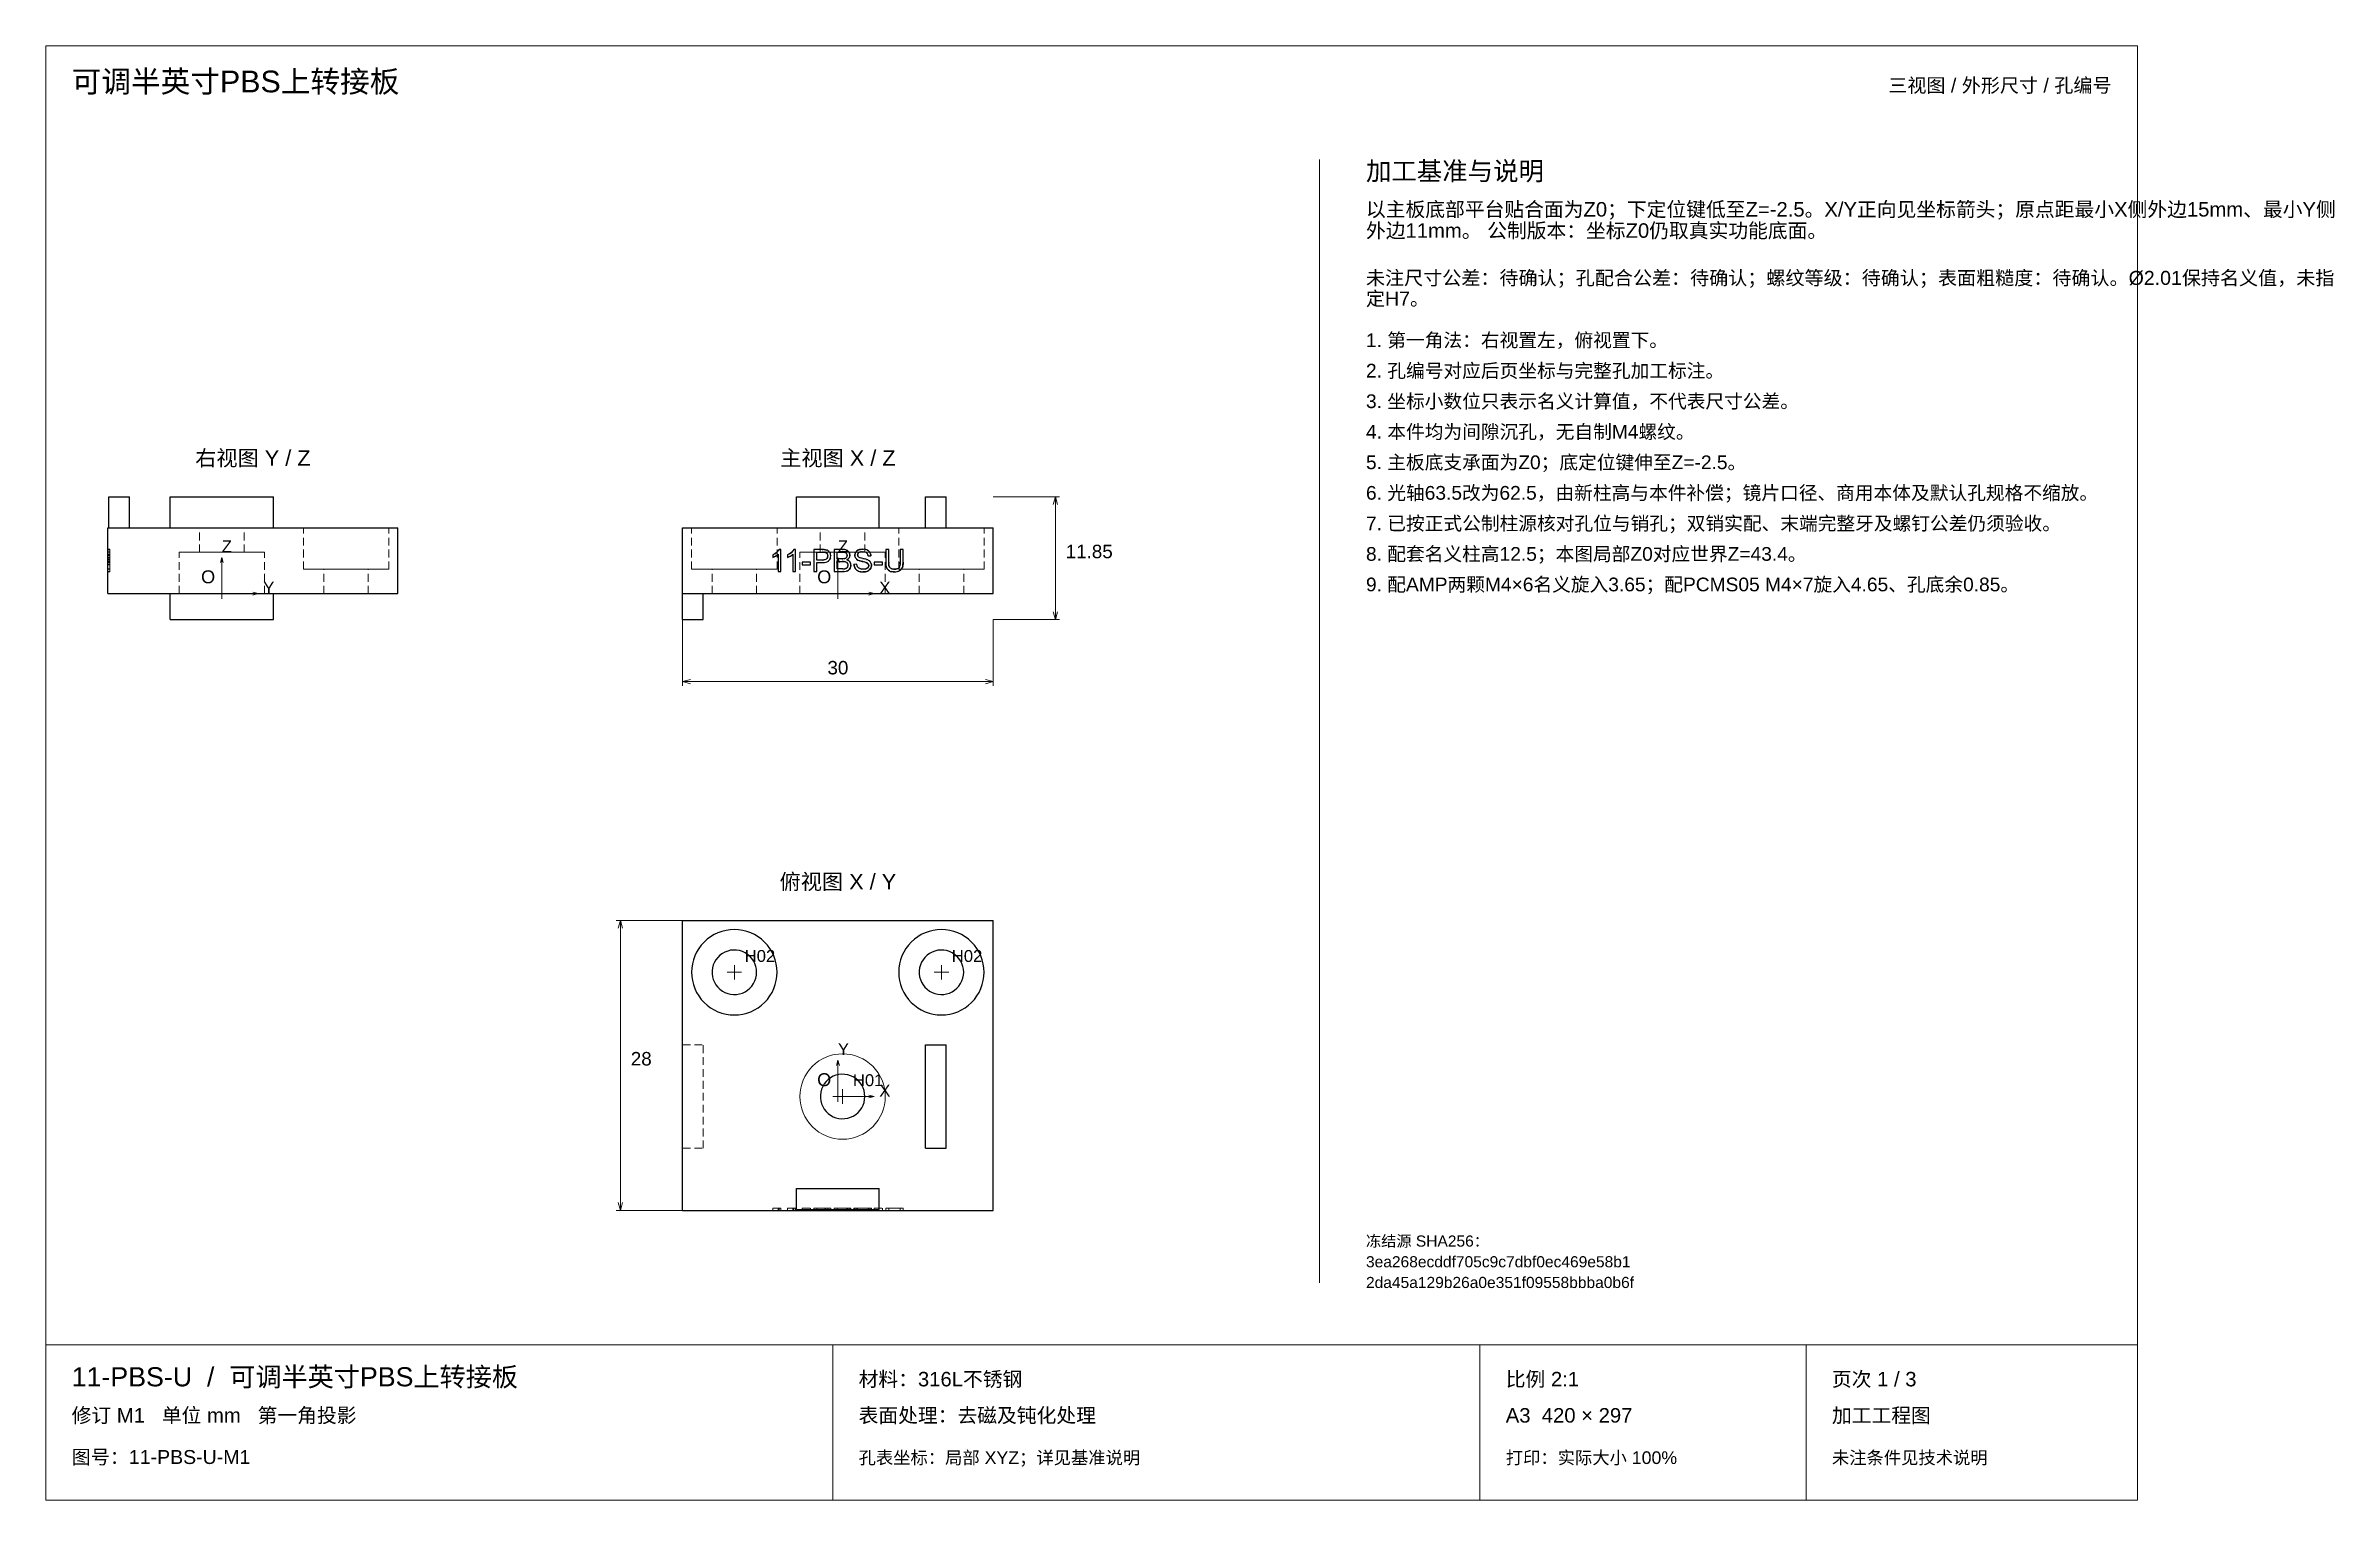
# Paper-space layout '01_三视图' of a CAD drawing. Header units: millimetres. Extents: x 8 to 450, y 8 to 289.
import ezdxf
from ezdxf.enums import TextEntityAlignment as Align

# ---------------------------------------------------------------- set-up
doc = ezdxf.new("R2010")
doc.units = ezdxf.units.MM
doc.linetypes.add('WP_HIDDEN', pattern=[2.3, 1.5, -0.8])
for name, color, linetype, lineweight in [('ANNOTATIONS', 7, 'CONTINUOUS', 18), ('HIDDEN', 7, 'WP_HIDDEN', 13), ('VISIBLE', 7, 'CONTINUOUS', 25)]:
    doc.layers.add(name, color=color, linetype=linetype, lineweight=lineweight)
doc.styles.add('CJK', font='Arial Unicode.ttf')

psp = doc.layouts.new('01_三视图')

# ---------------------------------------------------------------- texts
at = {"layer": 'ANNOTATIONS', "style": 'CJK'}
for s, height, p in [('可调半英寸PBS上转接板', 4.2, (13, 280)), ('加工基准与说明', 3.6, (263, 263)), ('以主板底部平台贴合面为Z0；下定位键低至Z=-2.5。X/Y正向见坐标箭头；原点距最小X侧外边15mm、最小Y侧', 2.8, (263, 256)), ('外边11mm。 公制版本：坐标Z0仍取真实功能底面。', 2.8, (263, 251.9)), ('未注尺寸公差：待确认；孔配合公差：待确认；螺纹等级：待确认；表面粗糙度：待确认。Ø2.01保持名义值，未指', 2.7, (263, 242.8)), ('定H7。', 2.7, (263, 238.8)), ('1. 第一角法：右视置左，俯视置下。', 2.65, (263, 230.8)), ('2. 孔编号对应后页坐标与完整孔加工标注。', 2.65, (263, 224.9)), ('3. 坐标小数位只表示名义计算值，不代表尺寸公差。', 2.65, (263, 219)), ('4. 本件均为间隙沉孔，无自制M4螺纹。', 2.65, (263, 213.1)), ('5. 主板底支承面为Z0；底定位键伸至Z=-2.5。', 2.65, (263, 207.2)), ('6. 光轴63.5改为62.5，由新柱高与本件补偿；镜片口径、商用本体及默认孔规格不缩放。', 2.65, (263, 201.3)), ('7. 已按正式公制柱源核对孔位与销孔；双销实配、末端完整牙及螺钉公差仍须验收。', 2.65, (263, 195.4)), ('Z', 2.3, (42, 191.15)), ('Z', 2.3, (161, 191.15)), ('11.85', 2.6, (205, 190)), ('8. 配套名义柱高12.5；本图局部Z0对应世界Z=43.4。', 2.65, (263, 189.5)), ('O', 2.5, (38, 185.15)), ('O', 2.5, (157, 185.15)), ('9. 配AMP两颗M4×6名义旋入3.65；配PCMS05 M4×7旋入4.65、孔底余0.85。', 2.65, (263, 183.6)), ('Y', 2.3, (50, 183.15)), ('X', 2.3, (169, 183.15)), ('H02', 2.3, (143, 112)), ('H02', 2.3, (183, 112)), ('28', 2.6, (121, 92)), ('Y', 2.3, (161, 94)), ('O', 2.5, (157, 88)), ('H01', 2.3, (163.9, 88)), ('X', 2.3, (169, 86)), ('冻结源 SHA256：', 2.15, (263, 57)), ('3ea268ecddf705c9c7dbf0ec469e58b1', 2.15, (263, 53)), ('2da45a129b26a0e351f09558bbba0b6f', 2.15, (263, 49)), ('11-PBS-U  /  可调半英寸PBS上转接板', 3.7, (13, 30)), ('材料：316L不锈钢', 2.8, (165, 30)), ('比例 2:1', 2.8, (290, 30)), ('页次 1 / 3', 2.8, (353, 30)), ('修订 M1   单位 mm   第一角投影', 2.8, (13, 23)), ('表面处理：去磁及钝化处理', 2.8, (165, 23)), ('A3  420 × 297', 2.8, (290, 23)), ('加工工程图', 2.8, (353, 23)), ('图号：11-PBS-U-M1', 2.7, (13, 15)), ('孔表坐标：局部 XYZ；详见基准说明', 2.45, (165, 15)), ('打印：实际大小 100%', 2.45, (290, 15)), ('未注条件见技术说明', 2.45, (353, 15))]:
    psp.add_text(s, height=height, dxfattribs=at).set_placement(p)
psp.add_text('三视图 / 外形尺寸 / 孔编号', height=2.7, dxfattribs=at).set_placement((407, 280), align=Align.RIGHT)
for s, height, p in [('右视图 Y / Z', 3, (48, 207.85)), ('主视图 X / Z', 3, (161, 207.85)), ('30', 2.6, (161, 167.55)), ('俯视图 X / Y', 3, (161, 126))]:
    psp.add_text(s, height=height, dxfattribs=at).set_placement(p, align=Align.CENTER)

# ---------------------------------------------------------------- linework, layer by layer
at = {"layer": 'ANNOTATIONS'}
for p, q in [((412, 289), (8, 289)), ((8, 289), (8, 8)), ((412, 8), (412, 289)), ((254, 50), (254, 267)), ((191, 201.85), (203.8, 201.85)), ((203, 201.85), (202.58, 200.35)), ((203, 178.15), (203, 201.85)), ((203, 201.85), (203.42, 200.35)), ((42, 190.15), (41.72, 189.15)), ((42, 183.15), (42, 190.15)), ((42, 190.15), (42.28, 189.15)), ((161, 190.15), (160.72, 189.15)), ((161, 183.15), (161, 190.15)), ((161, 190.15), (161.28, 189.15)), ((41, 183.15), (43, 183.15)), ((42, 182.15), (42, 184.15)), ((42, 183.15), (49, 183.15)), ((49, 183.15), (48, 183.43)), ((49, 183.15), (48, 182.87)), ((160, 183.15), (162, 183.15)), ((161, 182.15), (161, 184.15)), ((161, 183.15), (168, 183.15)), ((168, 183.15), (167, 183.43)), ((168, 183.15), (167, 182.87)), ((131, 178.15), (131, 165.35)), ((191, 178.15), (191, 165.35)), ((191, 178.15), (203.8, 178.15)), ((203, 178.15), (202.58, 179.65)), ((203, 178.15), (203.42, 179.65)), ((131, 166.15), (132.5, 166.57)), ((131, 166.15), (191, 166.15)), ((131, 166.15), (132.5, 165.73)), ((191, 166.15), (189.5, 166.57)), ((191, 166.15), (189.5, 165.73)), ((131, 120), (118.2, 120)), ((119, 120), (118.58, 118.5)), ((119, 64), (119, 120)), ((119, 120), (119.42, 118.5)), ((141, 108.6), (141, 111.4)), ((181, 108.6), (181, 111.4)), ((139.6, 110), (142.4, 110)), ((179.6, 110), (182.4, 110)), ((161, 93), (160.72, 92)), ((161, 86), (161, 93)), ((161, 93), (161.28, 92)), ((160, 86), (162, 86)), ((160.5, 86), (163.3, 86)), ((161, 85), (161, 87)), ((161, 86), (168, 86)), ((161.9, 84.6), (161.9, 87.4)), ((168, 86), (167, 86.28)), ((168, 86), (167, 85.72)), ((131, 64), (118.2, 64)), ((119, 64), (118.58, 65.5)), ((119, 64), (119.42, 65.5)), ((8, 38), (412, 38)), ((160, 8), (160, 38)), ((285, 8), (285, 38)), ((348, 8), (348, 38)), ((8, 8), (412, 8))]:
    psp.add_line(p, q, dxfattribs=at)
at = {"layer": 'HIDDEN'}
for points in [[(20.2, 195.85), (24.2, 195.85)], [(32, 195.85), (52, 195.85)], [(46.3, 195.85), (46.19, 195.85), (45.87, 195.85), (45.36, 195.85), (44.68, 195.85), (43.87, 195.85), (42.96, 195.85), (42, 195.85), (41.04, 195.85), (40.13, 195.85), (39.32, 195.85), (38.64, 195.85), (38.13, 195.85), (37.81, 195.85), (37.7, 195.85)], [(37.7, 195.85), (37.73, 195.85), (37.81, 195.85), (37.94, 195.85), (38.13, 195.85), (38.36, 195.85), (38.64, 195.85), (38.96, 195.85), (39.32, 195.85), (39.71, 195.85), (40.13, 195.85), (40.58, 195.85), (41.04, 195.85), (41.52, 195.85), (42, 195.85)], [(37.7, 191.15), (37.7, 195.85)], [(42, 195.85), (42.48, 195.85), (42.96, 195.85), (43.42, 195.85), (43.87, 195.85), (44.29, 195.85), (44.68, 195.85), (45.04, 195.85), (45.36, 195.85), (45.64, 195.85), (45.87, 195.85), (46.06, 195.85), (46.19, 195.85), (46.27, 195.85), (46.3, 195.85)], [(46.3, 191.15), (46.3, 195.85)], [(74.25, 195.85), (74.04, 195.85), (73.43, 195.85), (72.45, 195.85), (71.14, 195.85), (69.58, 195.85), (67.84, 195.85), (66, 195.85), (64.16, 195.85), (62.42, 195.85), (60.86, 195.85), (59.55, 195.85), (58.57, 195.85), (57.96, 195.85), (57.75, 195.85)], [(57.75, 195.85), (57.8, 195.85), (57.96, 195.85), (58.21, 195.85), (58.57, 195.85), (59.01, 195.85), (59.55, 195.85), (60.17, 195.85), (60.86, 195.85), (61.61, 195.85), (62.42, 195.85), (63.28, 195.85), (64.16, 195.85), (65.08, 195.85), (66, 195.85)], [(57.75, 187.85), (57.75, 195.85)], [(66, 195.85), (66.92, 195.85), (67.84, 195.85), (68.72, 195.85), (69.58, 195.85), (70.39, 195.85), (71.14, 195.85), (71.83, 195.85), (72.45, 195.85), (72.99, 195.85), (73.43, 195.85), (73.79, 195.85), (74.04, 195.85), (74.2, 195.85), (74.25, 195.85)], [(74.25, 187.85), (74.25, 195.85)], [(149.25, 195.85), (149.04, 195.85), (148.43, 195.85), (147.45, 195.85), (146.14, 195.85), (144.58, 195.85), (142.84, 195.85), (141, 195.85), (139.16, 195.85), (137.42, 195.85), (135.86, 195.85), (134.55, 195.85), (133.57, 195.85), (132.96, 195.85), (132.75, 195.85)], [(132.75, 187.85), (132.75, 195.85)], [(149.25, 187.85), (149.25, 195.85)], [(153, 195.85), (169, 195.85)], [(166.2, 195.85), (166.09, 195.85), (165.77, 195.85), (165.26, 195.85), (164.58, 195.85), (163.77, 195.85), (162.86, 195.85), (161.9, 195.85), (160.94, 195.85), (160.03, 195.85), (159.22, 195.85), (158.54, 195.85), (158.03, 195.85), (157.71, 195.85), (157.6, 195.85)], [(157.6, 191.15), (157.6, 195.85)], [(166.2, 191.15), (166.2, 195.85)], [(189.25, 195.85), (189.04, 195.85), (188.43, 195.85), (187.45, 195.85), (186.14, 195.85), (184.58, 195.85), (182.84, 195.85), (181, 195.85), (179.16, 195.85), (177.42, 195.85), (175.86, 195.85), (174.55, 195.85), (173.57, 195.85), (172.96, 195.85), (172.75, 195.85)], [(172.75, 187.85), (172.75, 195.85)], [(177.9, 195.85), (181.9, 195.85)], [(189.25, 187.85), (189.25, 195.85)], [(20, 191.6), (20, 191.71), (20, 191.75)], [(20, 191.75), (20, 191.71), (20, 191.6)], [(20, 191.75), (20.4, 191.75)], [(20, 187.42), (20, 191.69)], [(20, 191.69), (20, 191.13)], [(20, 191.69), (20.4, 191.69)], [(20, 191.68), (20, 187.42)], [(20, 191.64), (20, 191.67), (20, 191.68)], [(20, 191.68), (20, 189.22)], [(20, 191.68), (20, 189.22)], [(20, 191.55), (20, 191.65), (20, 191.68)], [(20, 191.68), (20.4, 191.68)], [(20, 191.44), (20, 191.56), (20, 191.64)], [(20, 191.64), (20.4, 191.64)], [(20, 191.15), (20, 191.41), (20, 191.6)], [(20, 191.6), (20, 191.43), (20, 191.18)], [(20, 191.15), (20, 191.38), (20, 191.55)], [(20, 191.03), (20, 191.26), (20, 191.44)], [(20, 191.07), (20, 191.15), (20, 191.21), (20, 191.24), (20, 191.25)], [(20, 191.25), (20, 191.24), (20, 191.2), (20, 191.14), (20, 191.05)], [(20, 191.25), (20.4, 191.25)], [(20, 191.18), (20, 190.89), (20, 190.58)], [(20, 189.65), (20, 191.18)], [(20, 191.18), (20.4, 191.18)], [(20, 191.18), (20, 191.14)], [(20, 189.89), (20, 191.18)], [(20, 191.18), (20, 191.16), (20, 191.12)], [(20, 190.59), (20, 191.15)], [(20, 190.48), (20, 190.83), (20, 191.15)], [(20, 191.14), (20, 191.04), (20, 190.89)], [(20, 191.14), (20.4, 191.14)], [(20, 191.13), (20, 190.85), (20, 190.63)], [(20, 191.12), (20, 191.03), (20, 190.9)], [(20, 190.62), (20, 190.86), (20, 191.07)], [(20, 191.05), (20, 190.93), (20, 190.79), (20, 190.63), (20, 190.44)], [(20, 190.45), (20, 190.75), (20, 191.03)], [(20, 190.9), (20, 190.72), (20, 190.52)], [(20, 190.89), (20, 190.68), (20, 190.43)], [(20, 190.39), (20, 190.75)], [(20, 190.75), (20, 187.42)], [(20, 190.75), (20.4, 190.75)], [(20, 190.63), (20, 190.12)], [(20, 190.63), (20.4, 190.63)], [(20, 190.24), (20, 190.41), (20, 190.62)], [(20, 190.08), (20, 190.59)], [(20, 190.58), (20, 190.3), (20, 190.05)], [(20, 190.52), (20, 190.32), (20, 190.15)], [(20, 190.44), (20, 190.48)], [(20, 190.48), (20.4, 190.48)], [(20, 189.53), (20, 189.73), (20, 189.95), (20, 190.45)], [(20, 190.44), (20.4, 190.44)], [(20, 190.43), (20, 190.1), (20, 189.97), (20, 189.86)], [(20, 190.12), (20, 190.24), (20, 190.39)], [(20, 189.93), (20, 190.24)], [(20, 190.15), (20, 190.02), (20, 189.94)], [(20, 190.12), (20.4, 190.12)], [(20, 189.69), (20, 189.86), (20, 190.08)], [(20.4, 191.6), (20.4, 191.71), (20.4, 191.75)], [(20.4, 191.75), (20.4, 191.71), (20.4, 191.6)], [(20.4, 191.13), (20.4, 191.69)], [(20.4, 191.69), (20.4, 187.42)], [(20.4, 187.42), (20.4, 191.68)], [(20.4, 191.68), (20.4, 191.67), (20.4, 191.64)], [(20.4, 191.68), (20.4, 189.22)], [(20.4, 191.68), (20.4, 189.22)], [(20.4, 191.68), (20.4, 191.65), (20.4, 191.55)], [(20.4, 191.64), (20.4, 191.56), (20.4, 191.44)], [(20.4, 191.18), (20.4, 191.43), (20.4, 191.6)], [(20.4, 191.6), (20.4, 191.41), (20.4, 191.15)], [(20.4, 191.55), (20.4, 191.38), (20.4, 191.15)], [(20.4, 191.44), (20.4, 191.26), (20.4, 191.03)], [(20.4, 191.05), (20.4, 191.14), (20.4, 191.2), (20.4, 191.24), (20.4, 191.25)], [(20.4, 191.25), (20.4, 191.24), (20.4, 191.21), (20.4, 191.15), (20.4, 191.07)], [(20.4, 190.58), (20.4, 190.89), (20.4, 191.18)], [(20.4, 191.18), (20.4, 189.65)], [(20.4, 191.14), (20.4, 191.18)], [(20.4, 191.18), (20.4, 189.89)], [(20.4, 191.12), (20.4, 191.16), (20.4, 191.18)], [(20.4, 191.15), (20.4, 190.59)], [(20.4, 191.15), (20.4, 190.83), (20.4, 190.48)], [(20.4, 190.89), (20.4, 191.04), (20.4, 191.14)], [(20.4, 190.63), (20.4, 190.85), (20.4, 191.13)], [(20.4, 190.9), (20.4, 191.03), (20.4, 191.12)], [(20.4, 191.07), (20.4, 190.86), (20.4, 190.62)], [(20.4, 190.44), (20.4, 190.63), (20.4, 190.79), (20.4, 190.93), (20.4, 191.05)], [(20.4, 191.03), (20.4, 190.75), (20.4, 190.45)], [(20.4, 190.52), (20.4, 190.72), (20.4, 190.9)], [(20.4, 190.43), (20.4, 190.68), (20.4, 190.89)], [(20.4, 187.42), (20.4, 190.75)], [(20.4, 190.75), (20.4, 190.39)], [(20.4, 190.12), (20.4, 190.63)], [(20.4, 190.62), (20.4, 190.41), (20.4, 190.24)], [(20.4, 190.59), (20.4, 190.08)], [(20.4, 190.05), (20.4, 190.3), (20.4, 190.58)], [(20.4, 190.15), (20.4, 190.32), (20.4, 190.52)], [(20.4, 190.48), (20.4, 190.44)], [(20.4, 190.45), (20.4, 190.19), (20.4, 189.95), (20.4, 189.73), (20.4, 189.53)], [(20.4, 189.86), (20.4, 189.97), (20.4, 190.1), (20.4, 190.26), (20.4, 190.43)], [(20.4, 190.39), (20.4, 190.23), (20.4, 190.12)], [(20.4, 190.24), (20.4, 189.93)], [(20.4, 189.94), (20.4, 190.02), (20.4, 190.15)], [(20.4, 190.08), (20.4, 189.86), (20.4, 189.69)], [(50.25, 191.15), (50.04, 191.15), (49.43, 191.15), (48.45, 191.15), (47.14, 191.15), (45.58, 191.15), (43.84, 191.15), (42, 191.15), (40.16, 191.15), (38.42, 191.15), (36.86, 191.15), (35.55, 191.15), (34.57, 191.15), (33.96, 191.15), (33.75, 191.15)], [(33.75, 191.15), (33.8, 191.15), (33.96, 191.15), (34.21, 191.15), (34.57, 191.15), (35.01, 191.15), (35.55, 191.15), (36.17, 191.15), (36.86, 191.15), (37.61, 191.15), (38.42, 191.15), (39.28, 191.15), (40.16, 191.15), (41.08, 191.15), (42, 191.15)], [(33.75, 183.15), (33.75, 191.15)], [(46.3, 191.15), (46.19, 191.15), (45.87, 191.15), (45.36, 191.15), (44.68, 191.15), (43.87, 191.15), (42.96, 191.15), (42, 191.15), (41.04, 191.15), (40.13, 191.15), (39.32, 191.15), (38.64, 191.15), (38.13, 191.15), (37.81, 191.15), (37.7, 191.15)], [(37.7, 191.15), (37.73, 191.15), (37.81, 191.15), (37.94, 191.15), (38.13, 191.15), (38.36, 191.15), (38.64, 191.15), (38.96, 191.15), (39.32, 191.15), (39.71, 191.15), (40.13, 191.15), (40.58, 191.15), (41.04, 191.15), (41.52, 191.15), (42, 191.15)], [(42, 191.15), (42.48, 191.15), (42.96, 191.15), (43.42, 191.15), (43.87, 191.15), (44.29, 191.15), (44.68, 191.15), (45.04, 191.15), (45.36, 191.15), (45.64, 191.15), (45.87, 191.15), (46.06, 191.15), (46.19, 191.15), (46.27, 191.15), (46.3, 191.15)], [(42, 191.15), (42.92, 191.15), (43.84, 191.15), (44.72, 191.15), (45.58, 191.15), (46.39, 191.15), (47.14, 191.15), (47.83, 191.15), (48.45, 191.15), (48.99, 191.15), (49.43, 191.15), (49.79, 191.15), (50.04, 191.15), (50.2, 191.15), (50.25, 191.15)], [(50.25, 183.15), (50.25, 191.15)], [(148.41, 190.63), (148.81, 190.85)], [(148.68, 190.24), (148.41, 190.12)], [(148.7, 190.25), (148.69, 190.25)], [(148.74, 190.27), (148.7, 190.25)], [(149.21, 190.55), (149.09, 190.48)], [(149.45, 190.75), (149.22, 190.56)], [(149.29, 191.24), (149.54, 191.54)], [(151.27, 190.63), (151.68, 190.85)], [(151.55, 190.24), (151.27, 190.12)], [(151.57, 190.25), (151.56, 190.25)], [(151.61, 190.27), (151.57, 190.25)], [(152.07, 190.55), (151.96, 190.48)], [(152.31, 190.75), (152.08, 190.56)], [(152.16, 191.24), (152.41, 191.54)], [(170.15, 191.15), (169.94, 191.15), (169.33, 191.15), (168.35, 191.15), (167.04, 191.15), (165.48, 191.15), (163.74, 191.15), (161.9, 191.15), (160.06, 191.15), (158.32, 191.15), (156.76, 191.15), (155.45, 191.15), (154.47, 191.15), (153.86, 191.15), (153.65, 191.15)], [(153.65, 183.15), (153.65, 191.15)], [(166.2, 191.15), (166.09, 191.15), (165.77, 191.15), (165.26, 191.15), (164.58, 191.15), (163.77, 191.15), (162.86, 191.15), (161.9, 191.15), (160.94, 191.15), (160.03, 191.15), (159.22, 191.15), (158.54, 191.15), (158.03, 191.15), (157.71, 191.15), (157.6, 191.15)], [(158.06, 191.68), (158.3, 191.67)], [(158.43, 191.16), (158.25, 191.17)], [(158.52, 191.65), (158.62, 191.64)], [(158.78, 191.01), (158.69, 191.08)], [(158.8, 189.86), (158.91, 189.98), (158.99, 190.14)], [(158.88, 191.57), (159.14, 191.44)], [(159.03, 190.49), (158.99, 190.71), (158.9, 190.89)], [(159.02, 190.26), (159.03, 190.35)], [(159.23, 191.37), (159.34, 191.25)], [(159.35, 191.24), (159.43, 191.13)], [(159.43, 191.13), (159.48, 191.03)], [(159.53, 190.92), (159.6, 190.61)], [(159.61, 190.45), (159.6, 190.21), (159.54, 189.99)], [(161.92, 191.17), (161.72, 191.18)], [(161.99, 191.17), (161.96, 191.17)], [(162, 191.68), (162.33, 191.65)], [(162.15, 191.16), (162.15, 191.16)], [(162.18, 191.15), (162.17, 191.15)], [(162.21, 191.15), (162.18, 191.15)], [(162.26, 191.14), (162.24, 191.14)], [(162.27, 191.14), (162.26, 191.14)], [(162.51, 190.02), (162.65, 190.15)], [(162.66, 190.9), (162.54, 191.03)], [(162.57, 191.59), (162.6, 191.58)], [(162.65, 190.15), (162.73, 190.3), (162.76, 190.48)], [(162.76, 190.56), (162.72, 190.76)], [(162.86, 191.45), (162.95, 191.38)], [(162.98, 191.36), (163.03, 191.31)], [(163.24, 190.96), (163.3, 190.75)], [(163.29, 190.36), (163.25, 190.25)], [(163.31, 190.48), (163.3, 190.41)], [(163.31, 190.73), (163.31, 190.59)], [(164.27, 190.7), (164.3, 190.86), (164.35, 191)], [(164.36, 190.14), (164.29, 190.37)], [(164.63, 191.38), (164.84, 191.53)], [(164.91, 190.93), (164.83, 190.77)], [(164.89, 191.56), (164.98, 191.6)], [(165.04, 191.07), (164.91, 190.93)], [(165.19, 191.15), (165.04, 191.07)], [(165.19, 190.12), (165.46, 190.03), (165.82, 189.93)], [(165.42, 191.22), (165.24, 191.17)], [(165.79, 191.25), (165.58, 191.25)], [(166.53, 191.05), (166.41, 191.13), (166.26, 191.19), (166.1, 191.23), (165.91, 191.25)], [(165.93, 191.75), (166.2, 191.71)], [(166.25, 191.7), (166.6, 191.6)], [(166.77, 190.68), (166.67, 190.89), (166.53, 191.05)], [(166.6, 191.6), (166.67, 191.56)], [(166.75, 191.52), (166.99, 191.35)], [(166.99, 191.35), (167.15, 191.15)], [(167.15, 191.15), (167.28, 190.9)], [(167.29, 190.88), (167.3, 190.85)], [(167.33, 190.76), (167.33, 190.72)], [(167.33, 190.72), (167.34, 190.7)], [(170.15, 183.15), (170.15, 191.15)], [(20, 190.05), (20, 189.83), (20, 189.65)], [(20, 189.94), (20, 189.9), (20, 189.89)], [(20, 189.66), (20, 189.93)], [(20, 189.89), (20.4, 189.89)], [(20, 189.86), (20, 189.77), (20, 189.7), (20, 189.67), (20, 189.65)], [(20, 189.3), (20, 189.43), (20, 189.53), (20, 189.62), (20, 189.69)], [(20, 189.69), (20.4, 189.69)], [(20, 189.23), (20, 189.47), (20, 189.66)], [(20, 189.65), (20, 189.39)], [(20, 189.65), (20.4, 189.65)], [(20, 189.15), (20, 189.17), (20, 189.24), (20, 189.35), (20, 189.53)], [(20, 189.39), (20, 189.27), (20, 189.18)], [(20, 187.92), (20, 189.39)], [(20, 189.39), (20.4, 189.39)], [(20, 189.39), (20, 189.37), (20, 189.32)], [(20, 189.32), (20, 189.22), (20, 189.07)], [(20, 188.66), (20, 189), (20, 189.3)], [(20, 188.62), (20, 188.95), (20, 189.23)], [(20, 189.22), (20, 188.7)], [(20, 189.22), (20, 188.88), (20, 188.58), (20, 188.33), (20, 188.14)], [(20, 188.41), (20, 188.56), (20, 188.75), (20, 188.97), (20, 189.22)], [(20, 189.22), (20, 188.91), (20, 188.63), (20, 188.37), (20, 188.15)], [(20, 188.2), (20, 188.41), (20, 188.66), (20, 188.93), (20, 189.22)], [(20, 189.22), (20.4, 189.22)], [(20, 189.18), (20, 189.07), (20, 188.93)], [(20, 187.42), (20, 189.15)], [(20, 189.15), (20.4, 189.15)], [(20, 189.07), (20, 188.88), (20, 188.66)], [(20, 188.93), (20, 188.77), (20, 188.58)], [(20, 188.31), (20, 188.55), (20, 188.84)], [(20, 188.84), (20, 188.79)], [(20, 188.84), (20.4, 188.84)], [(20, 188.79), (20, 188.39), (20, 188.02)], [(20, 188.79), (20.4, 188.79)], [(20, 188.7), (20.4, 188.7)], [(20, 188.1), (20, 188.37), (20, 188.66)], [(20, 188.66), (20, 188.47), (20, 188.3)], [(20, 187.98), (20, 188.29), (20, 188.62)], [(20, 188.58), (20, 188.21)], [(20, 188), (20, 188.17), (20, 188.41)], [(20, 187.98), (20, 188.13), (20, 188.31)], [(20, 188.3), (20, 188.16), (20, 188.06)], [(20, 188.21), (20, 188.06), (20, 187.95)], [(20, 187.59), (20, 187.86), (20, 188.2)], [(20, 188.15), (20, 187.97), (20, 187.81), (20, 187.67), (20, 187.56)], [(20, 188.14), (20, 188.01), (20, 187.92), (20, 187.87), (20, 187.86)], [(20, 187.7), (20, 187.87), (20, 188.1)], [(20, 188.06), (20, 187.99), (20, 187.94)], [(20, 188.02), (20, 187.87), (20, 187.73), (20, 187.61), (20, 187.52)], [(20, 187.86), (20, 187.89), (20, 188)], [(20, 187.52), (20, 187.72), (20, 187.98)], [(20, 187.86), (20, 187.89), (20, 187.98)], [(20, 187.95), (20, 187.88), (20, 187.86)], [(20, 187.94), (20, 187.92)], [(20, 187.92), (20.4, 187.92)], [(20, 187.86), (20.4, 187.86)], [(20, 187.86), (20.4, 187.86)], [(20, 187.49), (20, 187.58), (20, 187.7)], [(20, 187.35), (20, 187.36), (20, 187.41), (20, 187.48), (20, 187.59)], [(20, 187.56), (20, 187.46), (20, 187.4), (20, 187.36), (20, 187.35)], [(20, 187.52), (20, 187.44), (20, 187.39), (20, 187.36), (20, 187.35)], [(20, 187.35), (20, 187.36), (20, 187.39), (20, 187.44), (20, 187.52)], [(20, 187.42), (20, 187.44), (20, 187.49)], [(20, 187.42), (20.4, 187.42)], [(20, 187.35), (20.4, 187.35)], [(20.4, 189.65), (20.4, 189.83), (20.4, 190.05)], [(20.4, 189.89), (20.4, 189.9), (20.4, 189.94)], [(20.4, 189.93), (20.4, 189.66)], [(20.4, 189.65), (20.4, 189.67), (20.4, 189.71), (20.4, 189.77), (20.4, 189.86)], [(20.4, 189.69), (20.4, 189.53), (20.4, 189.3)], [(20.4, 189.66), (20.4, 189.47), (20.4, 189.23)], [(20.4, 189.39), (20.4, 189.65)], [(20.4, 189.53), (20.4, 189.36), (20.4, 189.25), (20.4, 189.18), (20.4, 189.15)], [(20.4, 189.18), (20.4, 189.26), (20.4, 189.39)], [(20.4, 189.39), (20.4, 187.92)], [(20.4, 189.32), (20.4, 189.37), (20.4, 189.39)], [(20.4, 189.07), (20.4, 189.22), (20.4, 189.32)], [(20.4, 189.3), (20.4, 189), (20.4, 188.66)], [(20.4, 189.23), (20.4, 188.95), (20.4, 188.62)], [(20.4, 188.7), (20.4, 189.22)], [(20.4, 189.22), (20.4, 188.91), (20.4, 188.64), (20.4, 188.41), (20.4, 188.2)], [(20.4, 188.15), (20.4, 188.37), (20.4, 188.61), (20.4, 188.9), (20.4, 189.22)], [(20.4, 189.22), (20.4, 188.96), (20.4, 188.74), (20.4, 188.55), (20.4, 188.41)], [(20.4, 188.14), (20.4, 188.31), (20.4, 188.55), (20.4, 188.85), (20.4, 189.22)], [(20.4, 188.93), (20.4, 189.06), (20.4, 189.18)], [(20.4, 189.15), (20.4, 187.42)], [(20.4, 188.66), (20.4, 188.88), (20.4, 189.07)], [(20.4, 188.58), (20.4, 188.77), (20.4, 188.93)], [(20.4, 188.84), (20.4, 188.55), (20.4, 188.31)], [(20.4, 188.79), (20.4, 188.84)], [(20.4, 188.02), (20.4, 188.39), (20.4, 188.79)], [(20.4, 188.66), (20.4, 188.37), (20.4, 188.1)], [(20.4, 188.3), (20.4, 188.46), (20.4, 188.66)], [(20.4, 188.62), (20.4, 187.98)], [(20.4, 188.21), (20.4, 188.58)], [(20.4, 188.41), (20.4, 188.17), (20.4, 188)], [(20.4, 188.31), (20.4, 188.13), (20.4, 187.98)], [(20.4, 188.06), (20.4, 188.16), (20.4, 188.3)], [(20.4, 187.95), (20.4, 188.06), (20.4, 188.21)], [(20.4, 188.2), (20.4, 187.86), (20.4, 187.59)], [(20.4, 187.56), (20.4, 187.67), (20.4, 187.81), (20.4, 187.97), (20.4, 188.15)], [(20.4, 187.86), (20.4, 187.88), (20.4, 187.93), (20.4, 188.02), (20.4, 188.14)], [(20.4, 188.1), (20.4, 187.87), (20.4, 187.7)], [(20.4, 187.94), (20.4, 187.99), (20.4, 188.06)], [(20.4, 187.52), (20.4, 187.61), (20.4, 187.73), (20.4, 187.87), (20.4, 188.02)], [(20.4, 188), (20.4, 187.89), (20.4, 187.86)], [(20.4, 187.98), (20.4, 187.89), (20.4, 187.86)], [(20.4, 187.98), (20.4, 187.72), (20.4, 187.52)], [(20.4, 187.86), (20.4, 187.88), (20.4, 187.95)], [(20.4, 187.92), (20.4, 187.94)], [(20.4, 187.7), (20.4, 187.58), (20.4, 187.49)], [(20.4, 187.59), (20.4, 187.48), (20.4, 187.41), (20.4, 187.36), (20.4, 187.35)], [(20.4, 187.35), (20.4, 187.36), (20.4, 187.4), (20.4, 187.47), (20.4, 187.56)], [(20.4, 187.52), (20.4, 187.44), (20.4, 187.39), (20.4, 187.36), (20.4, 187.35)], [(20.4, 187.35), (20.4, 187.36), (20.4, 187.39), (20.4, 187.44), (20.4, 187.52)], [(20.4, 187.49), (20.4, 187.44), (20.4, 187.42)], [(74.25, 187.85), (74.04, 187.85), (73.43, 187.85), (72.45, 187.85), (71.14, 187.85), (69.58, 187.85), (67.84, 187.85), (66, 187.85), (64.16, 187.85), (62.42, 187.85), (60.86, 187.85), (59.55, 187.85), (58.57, 187.85), (57.96, 187.85), (57.75, 187.85)], [(57.75, 187.85), (57.8, 187.85), (57.96, 187.85), (58.21, 187.85), (58.57, 187.85), (59.01, 187.85), (59.55, 187.85), (60.17, 187.85), (60.86, 187.85), (61.61, 187.85), (62.42, 187.85), (63.28, 187.85), (64.16, 187.85), (65.08, 187.85), (66, 187.85)], [(70.3, 187.85), (70.19, 187.85), (69.87, 187.85), (69.36, 187.85), (68.68, 187.85), (67.87, 187.85), (66.96, 187.85), (66, 187.85), (65.04, 187.85), (64.13, 187.85), (63.32, 187.85), (62.64, 187.85), (62.13, 187.85), (61.81, 187.85), (61.7, 187.85)], [(61.7, 187.85), (61.73, 187.85), (61.81, 187.85), (61.94, 187.85), (62.13, 187.85), (62.36, 187.85), (62.64, 187.85), (62.96, 187.85), (63.32, 187.85), (63.71, 187.85), (64.13, 187.85), (64.58, 187.85), (65.04, 187.85), (65.52, 187.85), (66, 187.85)], [(61.7, 183.15), (61.7, 187.85)], [(66, 187.85), (66.92, 187.85), (67.84, 187.85), (68.72, 187.85), (69.58, 187.85), (70.39, 187.85), (71.14, 187.85), (71.83, 187.85), (72.45, 187.85), (72.99, 187.85), (73.43, 187.85), (73.79, 187.85), (74.04, 187.85), (74.2, 187.85), (74.25, 187.85)], [(66, 187.85), (66.48, 187.85), (66.96, 187.85), (67.42, 187.85), (67.87, 187.85), (68.29, 187.85), (68.68, 187.85), (69.04, 187.85), (69.36, 187.85), (69.64, 187.85), (69.87, 187.85), (70.06, 187.85), (70.19, 187.85), (70.27, 187.85), (70.3, 187.85)], [(70.3, 183.15), (70.3, 187.85)], [(149.25, 187.85), (149.04, 187.85), (148.43, 187.85), (147.45, 187.85), (146.14, 187.85), (144.58, 187.85), (142.84, 187.85), (141, 187.85), (139.16, 187.85), (137.42, 187.85), (135.86, 187.85), (134.55, 187.85), (133.57, 187.85), (132.96, 187.85), (132.75, 187.85)], [(145.3, 187.85), (145.19, 187.85), (144.87, 187.85), (144.36, 187.85), (143.68, 187.85), (142.87, 187.85), (141.96, 187.85), (141, 187.85), (140.04, 187.85), (139.13, 187.85), (138.32, 187.85), (137.64, 187.85), (137.13, 187.85), (136.81, 187.85), (136.7, 187.85)], [(136.7, 183.15), (136.7, 187.85)], [(145.3, 183.15), (145.3, 187.85)], [(159.27, 189.53), (159.06, 189.36), (158.78, 189.25), (158.44, 189.18), (158.02, 189.15)], [(158.27, 189.67), (158.48, 189.7), (158.66, 189.76)], [(161.98, 189.89), (162.23, 189.92)], [(162.37, 189.35), (162.06, 189.38)], [(162.31, 187.44), (162.09, 187.43)], [(162.62, 187.49), (162.35, 187.45)], [(162.36, 189.95), (162.5, 190.02)], [(162.39, 187.96), (162.54, 188.01)], [(162.66, 189.23), (162.48, 189.32)], [(162.82, 189.74), (162.72, 189.69)], [(162.72, 189.69), (162.82, 189.66)], [(162.82, 189.07), (162.73, 189.17)], [(162.73, 188.13), (162.82, 188.24)], [(163.08, 187.7), (162.84, 187.57)], [(163.1, 189.98), (162.99, 189.86), (162.85, 189.76)], [(162.93, 188.74), (162.91, 188.88)], [(162.91, 188.42), (162.94, 188.61)], [(162.94, 189.6), (163.11, 189.5)], [(163.21, 187.82), (163.08, 187.7)], [(163.28, 187.9), (163.23, 187.84)], [(163.31, 189.3), (163.4, 189.16), (163.47, 189), (163.51, 188.84), (163.52, 188.66)], [(163.45, 188.24), (163.39, 188.1)], [(163.51, 188.47), (163.46, 188.27)], [(164.25, 188.19), (164.18, 188.35), (164.14, 188.51)], [(164.26, 188.16), (164.25, 188.17)], [(164.63, 189.81), (164.51, 189.92), (164.42, 190.05)], [(164.48, 187.84), (164.44, 187.89)], [(164.73, 187.63), (164.62, 187.72)], [(164.7, 189.76), (164.64, 189.8)], [(164.64, 188.84), (164.66, 188.68)], [(164.68, 188.61), (164.71, 188.53)], [(164.71, 188.51), (164.71, 188.5)], [(164.72, 188.5), (164.73, 188.46)], [(165.06, 189.57), (164.87, 189.65)], [(164.92, 188.18), (164.95, 188.16)], [(165.35, 187.4), (165.14, 187.45), (164.95, 187.52)], [(164.96, 188.14), (164.98, 188.13)], [(164.98, 188.13), (164.99, 188.12)], [(165.02, 188.1), (165.24, 187.98)], [(165.82, 187.35), (165.4, 187.39)], [(165.56, 187.88), (165.89, 187.86)], [(165.97, 189.32), (165.8, 189.36)], [(165.89, 187.86), (166.18, 187.88)], [(166.03, 187.35), (165.92, 187.35)], [(166.07, 189.88), (166.51, 189.76)], [(166.39, 189.2), (166.08, 189.29)], [(166.21, 187.88), (166.24, 187.89)], [(166.28, 187.9), (166.3, 187.9)], [(166.33, 187.39), (166.33, 187.39)], [(166.56, 189.13), (166.45, 189.18)], [(166.46, 187.95), (166.65, 188.05)], [(166.74, 187.52), (166.55, 187.44)], [(166.56, 189.74), (166.77, 189.66)], [(166.69, 189.06), (166.65, 189.08)], [(166.67, 188.06), (166.68, 188.07)], [(166.77, 189.66), (166.94, 189.57), (167.09, 189.46)], [(166.78, 188.99), (166.77, 188.99)], [(166.9, 188.82), (166.83, 188.93)], [(166.87, 188.28), (166.9, 188.33)], [(167.02, 187.69), (166.87, 187.58)], [(166.92, 188.39), (166.95, 188.58)], [(166.94, 188.66), (166.93, 188.71)], [(167.12, 189.44), (167.31, 189.23)], [(167.31, 189.23), (167.43, 189)], [(167.47, 188.39), (167.41, 188.21)], [(167.45, 188.93), (167.48, 188.8)], [(167.48, 188.49), (167.47, 188.42)], [(170.27, 188.76), (170.25, 189.03)], [(170.38, 188.23), (170.31, 188.48), (170.27, 188.76)], [(170.66, 187.77), (170.49, 187.99)], [(170.77, 187.68), (170.68, 187.75)], [(170.81, 189.14), (170.82, 188.9)], [(170.83, 188.77), (170.88, 188.5)], [(171.21, 187.45), (170.95, 187.56)], [(171, 188.24), (171.07, 188.16)], [(171.1, 188.13), (171.27, 188)], [(171.37, 187.41), (171.24, 187.44)], [(171.42, 187.93), (171.44, 187.92)], [(171.71, 187.87), (171.88, 187.86)], [(172.41, 187.39), (172.18, 187.36), (171.93, 187.35)], [(189.25, 187.85), (189.04, 187.85), (188.43, 187.85), (187.45, 187.85), (186.14, 187.85), (184.58, 187.85), (182.84, 187.85), (181, 187.85), (179.16, 187.85), (177.42, 187.85), (175.86, 187.85), (174.55, 187.85), (173.57, 187.85), (172.96, 187.85), (172.75, 187.85)], [(172.93, 187.59), (172.78, 187.51)], [(172.82, 188.21), (172.89, 188.33), (172.95, 188.48), (173.02, 188.88)], [(173.45, 188.2), (173.38, 188.05), (173.29, 187.92), (173.18, 187.79), (173.06, 187.68)], [(173.52, 188.42), (173.48, 188.28)], [(173.58, 188.79), (173.55, 188.62)], [(185.3, 187.85), (185.19, 187.85), (184.87, 187.85), (184.36, 187.85), (183.68, 187.85), (182.87, 187.85), (181.96, 187.85), (181, 187.85), (180.04, 187.85), (179.13, 187.85), (178.32, 187.85), (177.64, 187.85), (177.13, 187.85), (176.81, 187.85), (176.7, 187.85)], [(176.7, 183.15), (176.7, 187.85)], [(185.3, 183.15), (185.3, 187.85)], [(20, 183.15), (32, 183.15)], [(32, 183.15), (52, 183.15)], [(50.25, 183.15), (50.04, 183.15), (49.43, 183.15), (48.45, 183.15), (47.14, 183.15), (45.58, 183.15), (43.84, 183.15), (42, 183.15), (40.16, 183.15), (38.42, 183.15), (36.86, 183.15), (35.55, 183.15), (34.57, 183.15), (33.96, 183.15), (33.75, 183.15)], [(33.75, 183.15), (33.8, 183.15), (33.96, 183.15), (34.21, 183.15), (34.57, 183.15), (35.01, 183.15), (35.55, 183.15), (36.17, 183.15), (36.86, 183.15), (37.61, 183.15), (38.42, 183.15), (39.28, 183.15), (40.16, 183.15), (41.08, 183.15), (42, 183.15)], [(42, 183.15), (42.92, 183.15), (43.84, 183.15), (44.72, 183.15), (45.58, 183.15), (46.39, 183.15), (47.14, 183.15), (47.83, 183.15), (48.45, 183.15), (48.99, 183.15), (49.43, 183.15), (49.79, 183.15), (50.04, 183.15), (50.2, 183.15), (50.25, 183.15)], [(52, 183.15), (76, 183.15)], [(70.3, 183.15), (70.19, 183.15), (69.87, 183.15), (69.36, 183.15), (68.68, 183.15), (67.87, 183.15), (66.96, 183.15), (66, 183.15), (65.04, 183.15), (64.13, 183.15), (63.32, 183.15), (62.64, 183.15), (62.13, 183.15), (61.81, 183.15), (61.7, 183.15)], [(61.7, 183.15), (61.73, 183.15), (61.81, 183.15), (61.94, 183.15), (62.13, 183.15), (62.36, 183.15), (62.64, 183.15), (62.96, 183.15), (63.32, 183.15), (63.71, 183.15), (64.13, 183.15), (64.58, 183.15), (65.04, 183.15), (65.52, 183.15), (66, 183.15)], [(66, 183.15), (66.48, 183.15), (66.96, 183.15), (67.42, 183.15), (67.87, 183.15), (68.29, 183.15), (68.68, 183.15), (69.04, 183.15), (69.36, 183.15), (69.64, 183.15), (69.87, 183.15), (70.06, 183.15), (70.19, 183.15), (70.27, 183.15), (70.3, 183.15)], [(131, 183.15), (135, 183.15)], [(145.3, 183.15), (145.19, 183.15), (144.87, 183.15), (144.36, 183.15), (143.68, 183.15), (142.87, 183.15), (141.96, 183.15), (141, 183.15), (140.04, 183.15), (139.13, 183.15), (138.32, 183.15), (137.64, 183.15), (137.13, 183.15), (136.81, 183.15), (136.7, 183.15)], [(170.15, 183.15), (169.94, 183.15), (169.33, 183.15), (168.35, 183.15), (167.04, 183.15), (165.48, 183.15), (163.74, 183.15), (161.9, 183.15), (160.06, 183.15), (158.32, 183.15), (156.76, 183.15), (155.45, 183.15), (154.47, 183.15), (153.86, 183.15), (153.65, 183.15)], [(185.3, 183.15), (185.19, 183.15), (184.87, 183.15), (184.36, 183.15), (183.68, 183.15), (182.87, 183.15), (181.96, 183.15), (181, 183.15), (180.04, 183.15), (179.13, 183.15), (178.32, 183.15), (177.64, 183.15), (177.13, 183.15), (176.81, 183.15), (176.7, 183.15)], [(131, 96), (131, 120)], [(131, 76), (131, 96)], [(131, 96), (135, 96)], [(135, 76), (135, 96)], [(170.15, 86), (170.11, 86.81), (169.99, 87.61), (169.79, 88.39), (169.52, 89.16), (169.18, 89.89), (168.76, 90.58), (168.28, 91.23), (167.73, 91.83), (167.13, 92.38), (166.48, 92.86), (165.79, 93.28), (165.06, 93.62), (164.29, 93.89), (163.51, 94.09), (162.71, 94.21), (161.9, 94.25), (161.09, 94.21), (160.29, 94.09), (159.51, 93.89), (158.74, 93.62), (158.01, 93.28), (157.32, 92.86), (156.67, 92.38), (156.07, 91.83), (155.52, 91.23), (155.04, 90.58), (154.62, 89.89), (154.28, 89.16), (154.01, 88.39), (153.81, 87.61), (153.69, 86.81), (153.65, 86), (153.69, 85.19), (153.81, 84.39), (154.01, 83.61), (154.28, 82.84), (154.62, 82.11), (155.04, 81.42), (155.52, 80.77), (156.07, 80.17), (156.67, 79.62), (157.32, 79.14), (158.01, 78.72), (158.74, 78.38), (159.51, 78.11), (160.29, 77.91), (161.09, 77.79), (161.9, 77.75), (162.71, 77.79), (163.51, 77.91), (164.29, 78.11), (165.06, 78.38), (165.79, 78.72), (166.48, 79.14), (167.13, 79.62), (167.73, 80.17), (168.28, 80.77), (168.76, 81.42), (169.18, 82.11), (169.52, 82.84), (169.79, 83.61), (169.99, 84.39), (170.11, 85.19), (170.15, 86)], [(131, 64), (131, 76)], [(131, 76), (135, 76)], [(148.96, 64.4), (148.66, 64.4), (148.41, 64.4)], [(148.41, 64), (148.41, 64.4)], [(148.41, 64.4), (148.82, 64.4), (149.17, 64.4)], [(149.17, 64), (148.81, 64), (148.41, 64)], [(148.41, 64), (148.67, 64), (148.96, 64)], [(149.45, 64.4), (149.23, 64.4), (148.96, 64.4)], [(148.96, 64), (149.23, 64), (149.45, 64)], [(149.17, 64.4), (149.32, 64.4), (149.45, 64.4), (149.56, 64.4), (149.64, 64.4)], [(149.64, 64), (149.55, 64), (149.45, 64), (149.32, 64), (149.17, 64)], [(149.97, 64.4), (149.45, 64.4)], [(149.45, 64), (149.45, 64.4)], [(149.45, 64), (149.97, 64)], [(149.64, 64), (149.64, 64.4)], [(149.64, 64.4), (149.97, 64.4)], [(149.97, 64), (149.64, 64)], [(149.97, 64), (149.97, 64.4)], [(151.82, 64.4), (151.53, 64.4), (151.27, 64.4)], [(151.27, 64), (151.27, 64.4)], [(151.27, 64.4), (151.68, 64.4), (152.04, 64.4)], [(152.04, 64), (151.68, 64), (151.27, 64)], [(151.27, 64), (151.53, 64), (151.82, 64)], [(152.31, 64.4), (152.1, 64.4), (151.82, 64.4)], [(151.82, 64), (152.09, 64), (152.31, 64)], [(152.04, 64.4), (152.19, 64.4), (152.32, 64.4), (152.42, 64.4), (152.5, 64.4)], [(152.5, 64), (152.42, 64), (152.31, 64), (152.19, 64), (152.04, 64)], [(152.84, 64.4), (152.31, 64.4)], [(152.31, 64), (152.31, 64.4)], [(152.31, 64), (152.84, 64)], [(152.5, 64), (152.5, 64.4)], [(152.5, 64.4), (152.84, 64.4)], [(152.84, 64), (152.5, 64)], [(152.84, 64), (152.84, 64.4)], [(154.12, 64), (154.12, 64.4)], [(154.12, 64.4), (155.72, 64.4)], [(154.12, 64), (155.72, 64)], [(155.72, 64), (155.72, 64.4)], [(156.37, 64), (156.37, 64.4)], [(156.37, 64.4), (157.97, 64.4)], [(156.93, 64.4), (156.37, 64.4)], [(156.37, 64), (156.93, 64)], [(157.97, 64), (156.37, 64)], [(158.02, 64.4), (156.93, 64.4)], [(156.93, 64), (156.93, 64.4)], [(156.93, 64.4), (158.03, 64.4)], [(158.02, 64.4), (156.93, 64.4)], [(156.93, 64), (158.02, 64)], [(158.03, 64), (156.93, 64)], [(156.93, 64), (158.02, 64)], [(157.97, 64.4), (158.17, 64.4), (158.35, 64.4), (158.49, 64.4), (158.62, 64.4)], [(158.62, 64), (158.49, 64), (158.34, 64), (158.17, 64), (157.97, 64)], [(159.27, 64.4), (159.06, 64.4), (158.78, 64.4), (158.44, 64.4), (158.02, 64.4)], [(158.54, 64.4), (158.46, 64.4), (158.34, 64.4), (158.19, 64.4), (158.02, 64.4)], [(158.02, 64), (158.41, 64), (158.75, 64), (159.05, 64), (159.27, 64)], [(158.02, 64), (158.19, 64), (158.34, 64), (158.45, 64), (158.54, 64)], [(158.03, 64.4), (158.28, 64.4), (158.5, 64.4), (158.67, 64.4), (158.8, 64.4)], [(158.8, 64), (158.67, 64), (158.49, 64), (158.27, 64), (158.03, 64)], [(158.9, 64.4), (158.74, 64.4), (158.54, 64.4)], [(158.54, 64), (158.54, 64.4)], [(158.54, 64), (158.74, 64), (158.9, 64)], [(158.62, 64), (158.62, 64.4)], [(158.62, 64.4), (158.91, 64.4), (159.14, 64.4)], [(159.14, 64), (158.91, 64), (158.62, 64)], [(158.8, 64.4), (158.9, 64.4), (158.98, 64.4), (159.02, 64.4), (159.03, 64.4)], [(159.03, 64), (159.02, 64), (158.98, 64), (158.91, 64), (158.8, 64)], [(159.03, 64.4), (159, 64.4), (158.9, 64.4)], [(158.9, 64), (159, 64), (159.03, 64)], [(159.03, 64), (159.03, 64.4)], [(159.14, 64.4), (159.34, 64.4), (159.48, 64.4)], [(159.48, 64), (159.34, 64), (159.14, 64)], [(159.61, 64.4), (159.59, 64.4), (159.53, 64.4), (159.42, 64.4), (159.27, 64.4)], [(159.27, 64), (159.42, 64), (159.53, 64), (159.59, 64), (159.61, 64)], [(159.48, 64.4), (159.58, 64.4), (159.61, 64.4)], [(159.61, 64), (159.58, 64), (159.48, 64)], [(159.61, 64), (159.61, 64.4)], [(160.31, 64), (160.31, 64.4)], [(160.31, 64.4), (161.9, 64.4)], [(161.93, 64.4), (160.31, 64.4)], [(160.31, 64), (161.93, 64)], [(161.9, 64), (160.31, 64)], [(160.87, 64.4), (161.79, 64.4)], [(161.72, 64.4), (160.87, 64.4)], [(160.87, 64.4), (161.93, 64.4)], [(161.85, 64.4), (160.87, 64.4)], [(160.87, 64), (160.87, 64.4)], [(161.79, 64), (160.87, 64)], [(160.87, 64), (161.72, 64)], [(161.93, 64), (160.87, 64)], [(160.87, 64), (161.85, 64)], [(162.37, 64.4), (162.26, 64.4), (162.11, 64.4), (161.93, 64.4), (161.72, 64.4)], [(161.72, 64), (161.93, 64), (162.11, 64), (162.25, 64), (162.37, 64)], [(161.79, 64.4), (161.96, 64.4), (162.11, 64.4), (162.23, 64.4), (162.33, 64.4)], [(162.33, 64), (162.23, 64), (162.11, 64), (161.96, 64), (161.79, 64)], [(162.48, 64.4), (162.36, 64.4), (162.21, 64.4), (162.05, 64.4), (161.85, 64.4)], [(161.85, 64), (162.04, 64), (162.21, 64), (162.35, 64), (162.48, 64)], [(161.9, 64.4), (162.14, 64.4), (162.34, 64.4), (162.53, 64.4), (162.69, 64.4)], [(162.69, 64), (162.52, 64), (162.34, 64), (161.9, 64)], [(162.62, 64.4), (162.3, 64.4), (161.93, 64.4)], [(161.93, 64.4), (162.06, 64.4), (162.16, 64.4), (162.25, 64.4), (162.31, 64.4)], [(161.93, 64), (162.3, 64), (162.62, 64)], [(162.31, 64), (162.25, 64), (162.16, 64), (161.93, 64)], [(162.31, 64.4), (162.49, 64.4), (162.64, 64.4)], [(162.64, 64), (162.49, 64), (162.31, 64)], [(162.33, 64.4), (162.52, 64.4), (162.65, 64.4)], [(162.65, 64), (162.52, 64), (162.33, 64)], [(162.66, 64.4), (162.54, 64.4), (162.37, 64.4)], [(162.37, 64), (162.54, 64), (162.66, 64)], [(162.82, 64.4), (162.67, 64.4), (162.48, 64.4)], [(162.48, 64), (162.67, 64), (162.82, 64)], [(163.08, 64.4), (162.87, 64.4), (162.62, 64.4)], [(162.62, 64), (162.87, 64), (163.08, 64)], [(162.64, 64.4), (162.76, 64.4), (162.85, 64.4)], [(162.85, 64), (162.76, 64), (162.64, 64)], [(162.65, 64.4), (162.73, 64.4), (162.76, 64.4)], [(162.76, 64), (162.73, 64), (162.65, 64)], [(162.76, 64.4), (162.73, 64.4), (162.66, 64.4)], [(162.66, 64), (162.73, 64), (162.76, 64)], [(162.69, 64.4), (162.95, 64.4), (163.15, 64.4)], [(163.15, 64), (162.95, 64), (162.69, 64)], [(163.17, 64.4), (162.98, 64.4), (162.72, 64.4)], [(162.72, 64), (162.72, 64.4)], [(162.72, 64.4), (162.9, 64.4), (163.06, 64.4), (163.2, 64.4), (163.31, 64.4)], [(163.31, 64), (163.2, 64), (163.06, 64), (162.9, 64), (162.72, 64)], [(162.72, 64), (162.98, 64), (163.17, 64)], [(162.76, 64), (162.76, 64.4)], [(162.94, 64.4), (162.91, 64.4), (162.82, 64.4)], [(162.82, 64), (162.91, 64), (162.94, 64)], [(162.85, 64.4), (162.92, 64.4), (162.94, 64.4)], [(162.94, 64), (162.92, 64), (162.85, 64)], [(162.94, 64), (162.94, 64.4)], [(163.39, 64.4), (163.25, 64.4), (163.08, 64.4)], [(163.08, 64), (163.25, 64), (163.39, 64)], [(163.15, 64.4), (163.22, 64.4), (163.27, 64.4), (163.3, 64.4), (163.31, 64.4)], [(163.31, 64), (163.3, 64), (163.27, 64), (163.22, 64), (163.15, 64)], [(163.31, 64.4), (163.28, 64.4), (163.17, 64.4)], [(163.17, 64), (163.28, 64), (163.31, 64)], [(163.31, 64), (163.31, 64.4)], [(163.31, 64.4), (163.4, 64.4), (163.47, 64.4), (163.51, 64.4), (163.52, 64.4)], [(163.52, 64), (163.51, 64), (163.47, 64), (163.4, 64), (163.31, 64)], [(163.52, 64.4), (163.49, 64.4), (163.39, 64.4)], [(163.39, 64), (163.49, 64), (163.52, 64)], [(163.52, 64), (163.52, 64.4)], [(164.34, 64.4), (164.24, 64.4), (164.17, 64.4), (164.12, 64.4), (164.1, 64.4)], [(164.1, 64), (164.1, 64.4)], [(164.1, 64.4), (164.64, 64.4)], [(164.64, 64), (164.1, 64)], [(164.1, 64), (164.12, 64), (164.17, 64), (164.24, 64), (164.34, 64)], [(164.42, 64.4), (164.3, 64.4), (164.27, 64.4)], [(164.27, 64), (164.27, 64.4)], [(164.27, 64.4), (164.28, 64.4), (164.31, 64.4), (164.37, 64.4), (164.45, 64.4)], [(164.45, 64), (164.37, 64), (164.31, 64), (164.28, 64), (164.27, 64)], [(164.27, 64), (164.3, 64), (164.42, 64)], [(164.95, 64.4), (164.77, 64.4), (164.6, 64.4), (164.46, 64.4), (164.34, 64.4)], [(164.34, 64), (164.46, 64), (164.6, 64), (164.77, 64), (164.95, 64)], [(164.87, 64.4), (164.6, 64.4), (164.42, 64.4)], [(164.42, 64), (164.61, 64), (164.87, 64)], [(164.45, 64.4), (164.55, 64.4), (164.67, 64.4), (164.82, 64.4), (164.98, 64.4)], [(164.98, 64), (164.68, 64), (164.55, 64), (164.45, 64)], [(164.64, 64), (164.64, 64.4)], [(164.64, 64.4), (164.7, 64.4), (164.81, 64.4)], [(164.81, 64), (164.7, 64), (164.64, 64)], [(164.81, 64.4), (164.99, 64.4), (165.24, 64.4)], [(165.04, 64.4), (164.94, 64.4), (164.87, 64.4), (164.82, 64.4), (164.81, 64.4)], [(164.81, 64), (164.81, 64.4)], [(164.81, 64.4), (164.82, 64.4), (164.85, 64.4), (164.9, 64.4), (164.97, 64.4)], [(164.97, 64), (164.9, 64), (164.85, 64), (164.82, 64), (164.81, 64)], [(164.81, 64), (164.82, 64), (164.87, 64), (164.94, 64), (165.04, 64)], [(165.24, 64), (164.99, 64), (164.81, 64)], [(165.69, 64.4), (165.42, 64.4), (165.19, 64.4), (165.01, 64.4), (164.87, 64.4)], [(164.87, 64), (165.02, 64), (165.21, 64), (165.43, 64), (165.69, 64)], [(165.92, 64.4), (165.64, 64.4), (165.39, 64.4), (165.16, 64.4), (164.95, 64.4)], [(164.95, 64), (165.16, 64), (165.39, 64), (165.92, 64)], [(164.97, 64.4), (165.09, 64.4), (165.27, 64.4), (165.51, 64.4), (165.82, 64.4)], [(165.82, 64), (165.53, 64), (165.29, 64), (165.1, 64), (164.97, 64)], [(164.98, 64.4), (165.35, 64.4), (165.76, 64.4)], [(165.76, 64), (165.36, 64), (164.98, 64)], [(165.79, 64.4), (165.55, 64.4), (165.35, 64.4), (165.18, 64.4), (165.04, 64.4)], [(165.04, 64), (165.18, 64), (165.35, 64), (165.56, 64), (165.79, 64)], [(165.24, 64.4), (165.55, 64.4), (165.89, 64.4)], [(165.89, 64), (165.55, 64), (165.24, 64)], [(166.45, 64.4), (166.34, 64.4), (166.17, 64.4), (165.96, 64.4), (165.69, 64.4)], [(165.69, 64), (165.95, 64), (166.16, 64), (166.33, 64), (166.45, 64)], [(165.76, 64.4), (166.21, 64.4), (166.6, 64.4)], [(166.6, 64), (166.21, 64), (165.76, 64)], [(166.53, 64.4), (166.39, 64.4), (166.22, 64.4), (166.02, 64.4), (165.79, 64.4)], [(165.79, 64), (166.01, 64), (166.21, 64), (166.39, 64), (166.53, 64)], [(165.82, 64.4), (166.14, 64.4), (166.4, 64.4), (166.61, 64.4), (166.77, 64.4)], [(166.77, 64), (166.6, 64), (166.38, 64), (166.12, 64), (165.82, 64)], [(165.89, 64.4), (166.2, 64.4), (166.46, 64.4)], [(166.46, 64), (166.19, 64), (165.89, 64)], [(166.74, 64.4), (166.35, 64.4), (165.92, 64.4)], [(165.92, 64), (166.35, 64), (166.74, 64)], [(166.83, 64.4), (166.68, 64.4), (166.45, 64.4)], [(166.45, 64), (166.68, 64), (166.83, 64)], [(166.46, 64.4), (166.68, 64.4), (166.83, 64.4)], [(166.83, 64), (166.68, 64), (166.46, 64)], [(166.82, 64.4), (166.79, 64.4), (166.73, 64.4), (166.64, 64.4), (166.53, 64.4)], [(166.53, 64), (166.64, 64), (166.73, 64), (166.79, 64), (166.82, 64)], [(166.6, 64.4), (166.77, 64.4), (166.92, 64.4), (167.05, 64.4), (167.15, 64.4)], [(167.15, 64), (167.05, 64), (166.92, 64), (166.6, 64)], [(167.3, 64.4), (167.19, 64.4), (167.06, 64.4), (166.91, 64.4), (166.74, 64.4)], [(166.74, 64), (166.91, 64), (167.06, 64), (167.19, 64), (167.3, 64)], [(166.77, 64.4), (166.94, 64.4), (167.09, 64.4), (167.21, 64.4), (167.31, 64.4)], [(167.31, 64), (167.21, 64), (167.09, 64), (166.94, 64), (166.77, 64)], [(167.36, 64.4), (166.82, 64.4)], [(166.82, 64), (166.82, 64.4)], [(166.82, 64), (167.36, 64)], [(166.83, 64.4), (166.92, 64.4), (166.95, 64.4)], [(166.95, 64.4), (166.92, 64.4), (166.83, 64.4)], [(166.83, 64), (166.92, 64), (166.95, 64)], [(166.95, 64), (166.92, 64), (166.83, 64)], [(166.95, 64), (166.95, 64.4)], [(167.15, 64.4), (167.24, 64.4), (167.3, 64.4), (167.34, 64.4), (167.36, 64.4)], [(167.36, 64), (167.35, 64), (167.3, 64), (167.24, 64), (167.15, 64)], [(167.49, 64.4), (167.48, 64.4), (167.44, 64.4), (167.38, 64.4), (167.3, 64.4)], [(167.3, 64), (167.38, 64), (167.44, 64), (167.48, 64), (167.49, 64)], [(167.31, 64.4), (167.39, 64.4), (167.45, 64.4), (167.48, 64.4), (167.49, 64.4)], [(167.49, 64), (167.48, 64), (167.45, 64), (167.39, 64), (167.31, 64)], [(167.36, 64), (167.36, 64.4)], [(167.49, 64), (167.49, 64.4)], [(167.99, 64), (167.99, 64.4)], [(167.99, 64.4), (169.6, 64.4)], [(167.99, 64), (169.6, 64)], [(169.6, 64), (169.6, 64.4)], [(170.41, 64.4), (170.34, 64.4), (170.29, 64.4), (170.26, 64.4), (170.25, 64.4)], [(170.25, 64), (170.25, 64.4)], [(170.25, 64.4), (170.81, 64.4)], [(170.81, 64), (170.25, 64)], [(170.25, 64), (170.29, 64), (170.34, 64), (170.41, 64)], [(170.95, 64.4), (170.78, 64.4), (170.63, 64.4), (170.51, 64.4), (170.41, 64.4)], [(170.41, 64), (170.51, 64), (170.63, 64), (170.78, 64), (170.95, 64)], [(170.81, 64), (170.81, 64.4)], [(170.81, 64.4), (170.84, 64.4), (170.91, 64.4)], [(170.91, 64), (170.84, 64), (170.81, 64)], [(170.91, 64.4), (171.05, 64.4), (171.27, 64.4)], [(171.27, 64), (171.05, 64), (170.91, 64)], [(171.93, 64.4), (171.65, 64.4), (171.39, 64.4), (171.16, 64.4), (170.95, 64.4)], [(170.95, 64), (171.16, 64), (171.4, 64), (171.65, 64), (171.93, 64)], [(171.27, 64.4), (171.55, 64.4), (171.88, 64.4)], [(171.88, 64), (171.55, 64), (171.27, 64)], [(171.88, 64.4), (172.17, 64.4), (172.41, 64.4), (172.61, 64.4), (172.77, 64.4)], [(172.77, 64), (172.61, 64), (172.4, 64), (172.16, 64), (171.88, 64)], [(172.93, 64.4), (172.72, 64.4), (172.49, 64.4), (172.22, 64.4), (171.93, 64.4)], [(171.93, 64), (172.22, 64), (172.48, 64), (172.72, 64), (172.93, 64)], [(172.77, 64.4), (172.88, 64.4), (172.97, 64.4), (173.02, 64.4), (173.03, 64.4)], [(173.03, 64), (173.02, 64), (172.97, 64), (172.89, 64), (172.77, 64)], [(173.45, 64.4), (173.36, 64.4), (173.25, 64.4), (173.1, 64.4), (172.93, 64.4)], [(172.93, 64), (173.1, 64), (173.25, 64), (173.36, 64), (173.45, 64)], [(173.03, 64), (173.03, 64.4)], [(173.03, 64.4), (173.59, 64.4)], [(173.59, 64), (173.03, 64)], [(173.59, 64.4), (173.56, 64.4), (173.45, 64.4)], [(173.45, 64), (173.52, 64), (173.56, 64), (173.59, 64)], [(173.59, 64), (173.59, 64.4)]]:
    psp.add_lwpolyline(points, dxfattribs=at)
at = {"layer": 'VISIBLE'}
for points in [[(20.2, 195.85), (20.2, 201.85)], [(20.2, 201.85), (24.2, 201.85)], [(24.2, 195.85), (24.2, 201.85)], [(32, 195.85), (32, 201.85)], [(32, 201.85), (52, 201.85)], [(52, 195.85), (52, 201.85)], [(153, 195.85), (153, 201.85)], [(153, 201.85), (169, 201.85)], [(169, 195.85), (169, 201.85)], [(177.9, 195.85), (177.9, 201.85)], [(177.9, 201.85), (181.9, 201.85)], [(181.9, 195.85), (181.9, 201.85)], [(20, 195.85), (76, 195.85)], [(20, 183.15), (20, 195.85)], [(76, 183.15), (76, 195.85)], [(131, 195.85), (191, 195.85)], [(131, 183.15), (131, 195.85)], [(191, 183.15), (191, 195.85)], [(149.17, 191.13), (148.81, 190.85), (148.41, 190.63)], [(148.41, 190.63), (148.41, 190.12)], [(148.41, 190.12), (148.67, 190.24), (148.96, 190.39)], [(148.69, 190.25), (148.68, 190.24)], [(148.7, 190.25), (148.7, 190.25)], [(148.96, 190.39), (148.74, 190.27)], [(148.81, 190.85), (149.17, 191.13)], [(148.96, 190.39), (149.23, 190.57), (149.45, 190.75)], [(149.09, 190.48), (148.96, 190.39)], [(149.64, 191.69), (149.45, 191.41), (149.17, 191.13)], [(149.17, 191.13), (149.29, 191.24)], [(149.22, 190.56), (149.21, 190.55)], [(149.45, 190.75), (149.45, 187.42)], [(149.54, 191.54), (149.64, 191.69)], [(149.97, 191.69), (149.64, 191.69)], [(149.97, 187.42), (149.97, 191.69)], [(152.04, 191.13), (151.68, 190.85), (151.27, 190.63)], [(151.27, 190.63), (151.27, 190.12)], [(151.27, 190.12), (151.53, 190.24), (151.82, 190.39)], [(151.56, 190.25), (151.55, 190.24)], [(151.57, 190.25), (151.57, 190.25)], [(151.82, 190.39), (151.61, 190.27)], [(151.68, 190.85), (152.04, 191.13)], [(151.82, 190.39), (152.09, 190.57), (152.31, 190.75)], [(151.96, 190.48), (151.82, 190.39)], [(152.5, 191.69), (152.31, 191.41), (152.04, 191.13)], [(152.04, 191.13), (152.16, 191.24)], [(152.08, 190.56), (152.07, 190.55)], [(152.31, 190.75), (152.31, 187.42)], [(152.41, 191.54), (152.5, 191.69)], [(152.84, 191.69), (152.5, 191.69)], [(152.84, 187.42), (152.84, 191.69)], [(156.37, 191.68), (156.37, 187.42)], [(157.97, 191.68), (156.37, 191.68)], [(156.93, 189.65), (156.93, 191.18)], [(156.93, 191.18), (158.02, 191.18)], [(158.62, 191.64), (158.34, 191.67), (157.97, 191.68)], [(157.97, 191.68), (158.06, 191.68)], [(158.25, 191.17), (158.02, 191.18)], [(158.02, 191.18), (158.34, 191.17), (158.54, 191.14)], [(158.3, 191.67), (158.52, 191.65)], [(158.54, 191.14), (158.43, 191.16)], [(158.69, 191.08), (158.54, 191.14)], [(158.54, 191.14), (158.74, 191.04), (158.9, 190.89)], [(159.14, 191.44), (158.91, 191.56), (158.62, 191.64)], [(158.62, 191.64), (158.88, 191.57)], [(158.9, 190.89), (158.78, 191.01)], [(159.03, 190.43), (159.02, 190.26), (158.98, 190.1), (158.91, 189.97), (158.8, 189.86)], [(158.9, 190.89), (159, 190.68), (159.03, 190.43)], [(158.99, 190.14), (159.02, 190.26)], [(159.03, 190.43), (159.03, 190.49)], [(159.03, 190.35), (159.03, 190.43)], [(159.48, 191.03), (159.34, 191.26), (159.14, 191.44)], [(159.14, 191.44), (159.23, 191.37)], [(159.27, 189.53), (159.42, 189.73), (159.53, 189.95), (159.59, 190.19), (159.61, 190.45)], [(159.34, 191.25), (159.35, 191.24)], [(159.43, 191.13), (159.43, 191.13)], [(159.61, 190.45), (159.58, 190.75), (159.48, 191.03)], [(159.48, 191.03), (159.53, 190.92)], [(159.6, 190.61), (159.61, 190.45)], [(160.31, 191.68), (160.31, 187.42)], [(161.9, 191.68), (160.31, 191.68)], [(160.87, 189.89), (160.87, 191.18)], [(160.87, 191.18), (161.72, 191.18)], [(161.72, 191.18), (162.11, 191.16), (162.37, 191.12)], [(162.69, 191.55), (162.52, 191.61), (162.34, 191.65), (161.9, 191.68)], [(161.9, 191.68), (162, 191.68)], [(161.96, 191.17), (161.92, 191.17)], [(162.15, 191.16), (161.99, 191.17)], [(162.17, 191.15), (162.15, 191.16)], [(162.18, 191.15), (162.18, 191.15)], [(162.24, 191.14), (162.21, 191.15)], [(162.26, 191.14), (162.26, 191.14)], [(162.37, 191.12), (162.27, 191.14)], [(162.33, 191.65), (162.57, 191.59)], [(162.65, 190.15), (162.52, 190.02), (162.33, 189.94)], [(162.54, 191.03), (162.37, 191.12)], [(162.37, 191.12), (162.54, 191.03), (162.66, 190.9)], [(162.6, 191.58), (162.69, 191.55)], [(162.76, 190.52), (162.73, 190.32), (162.65, 190.15)], [(162.72, 190.76), (162.66, 190.9)], [(162.66, 190.9), (162.73, 190.72), (162.76, 190.52)], [(163.15, 191.15), (163.06, 191.28), (162.95, 191.38), (162.83, 191.48), (162.69, 191.55)], [(162.69, 191.55), (162.86, 191.45)], [(162.72, 189.69), (162.98, 189.86), (163.08, 189.96), (163.17, 190.08)], [(162.76, 190.52), (162.76, 190.56)], [(162.76, 190.48), (162.76, 190.52)], [(162.95, 191.38), (162.98, 191.36)], [(163.03, 191.31), (163.15, 191.15)], [(163.17, 190.08), (163.1, 189.98)], [(163.31, 190.59), (163.3, 190.73), (163.27, 190.88), (163.22, 191.02), (163.15, 191.15)], [(163.15, 191.15), (163.24, 190.96)], [(163.17, 190.08), (163.28, 190.32), (163.31, 190.59)], [(163.25, 190.25), (163.17, 190.08)], [(163.3, 190.41), (163.29, 190.36)], [(163.3, 190.75), (163.31, 190.73)], [(163.31, 190.59), (163.31, 190.48)], [(164.45, 191.18), (164.37, 191.04), (164.31, 190.89), (164.28, 190.74), (164.27, 190.58)], [(164.27, 190.58), (164.27, 190.7)], [(164.27, 190.58), (164.3, 190.3), (164.42, 190.05)], [(164.29, 190.37), (164.27, 190.58)], [(164.35, 191), (164.45, 191.18)], [(164.42, 190.05), (164.36, 190.14)], [(164.98, 191.6), (164.82, 191.52), (164.68, 191.43), (164.55, 191.31), (164.45, 191.18)], [(164.45, 191.18), (164.63, 191.38)], [(164.81, 190.62), (164.82, 190.74), (164.87, 190.86), (164.94, 190.97), (165.04, 191.07)], [(164.83, 190.77), (164.81, 190.62)], [(164.97, 190.24), (164.9, 190.32), (164.85, 190.41), (164.82, 190.51), (164.81, 190.62)], [(164.81, 190.62), (164.82, 190.51), (164.85, 190.41), (164.9, 190.32), (164.97, 190.24)], [(164.84, 191.53), (164.89, 191.56)], [(164.91, 190.93), (164.91, 190.93)], [(165.82, 189.93), (165.29, 190.08), (165.1, 190.16), (164.97, 190.24)], [(164.97, 190.24), (165.06, 190.18), (165.19, 190.12)], [(165.76, 191.75), (165.36, 191.71), (165.17, 191.67), (164.98, 191.6)], [(164.98, 191.6), (165.16, 191.67), (165.35, 191.71), (165.76, 191.75)], [(165.04, 191.07), (165.18, 191.15), (165.35, 191.21), (165.56, 191.24), (165.79, 191.25)], [(165.24, 191.17), (165.19, 191.15)], [(165.58, 191.25), (165.42, 191.22)], [(166.6, 191.6), (166.41, 191.66), (166.21, 191.71), (165.76, 191.75)], [(165.76, 191.75), (165.93, 191.75)], [(165.79, 191.25), (166.01, 191.24), (166.21, 191.2), (166.39, 191.14), (166.53, 191.05)], [(165.91, 191.25), (165.79, 191.25)], [(166.2, 191.71), (166.25, 191.7)], [(166.53, 191.05), (166.64, 190.93), (166.73, 190.79), (166.79, 190.63), (166.82, 190.44)], [(167.15, 191.15), (167.05, 191.29), (166.92, 191.41), (166.77, 191.51), (166.6, 191.6)], [(166.67, 191.56), (166.75, 191.52)], [(166.82, 190.44), (166.77, 190.68)], [(166.82, 190.44), (167.36, 190.48)], [(166.99, 191.35), (166.99, 191.35)], [(167.36, 190.48), (167.35, 190.66), (167.3, 190.83), (167.24, 191), (167.15, 191.15)], [(167.28, 190.9), (167.29, 190.88)], [(167.3, 190.85), (167.33, 190.76)], [(167.33, 190.72), (167.33, 190.72)], [(167.34, 190.7), (167.36, 190.48)], [(170.81, 191.68), (170.25, 191.68)], [(170.25, 191.68), (170.25, 189.22)], [(170.81, 189.22), (170.81, 191.68)], [(173.59, 191.68), (173.03, 191.68)], [(173.03, 191.68), (173.03, 189.22)], [(173.59, 189.22), (173.59, 191.68)], [(149.45, 187.42), (149.97, 187.42)], [(152.31, 187.42), (152.84, 187.42)], [(154.12, 189.22), (154.12, 188.7)], [(155.72, 189.22), (154.12, 189.22)], [(154.12, 188.7), (155.72, 188.7)], [(155.72, 188.7), (155.72, 189.22)], [(156.37, 187.42), (156.93, 187.42)], [(158.03, 189.65), (156.93, 189.65)], [(156.93, 187.42), (156.93, 189.15)], [(156.93, 189.15), (158.02, 189.15)], [(158.02, 189.15), (158.41, 189.17), (158.75, 189.24), (159.05, 189.35), (159.17, 189.43), (159.27, 189.53)], [(158.8, 189.86), (158.67, 189.77), (158.49, 189.7), (158.27, 189.67), (158.03, 189.65)], [(158.03, 189.65), (158.27, 189.67)], [(158.66, 189.76), (158.8, 189.86)], [(159.54, 189.99), (159.43, 189.74), (159.27, 189.53)], [(160.31, 187.42), (161.93, 187.42)], [(161.79, 189.89), (160.87, 189.89)], [(160.87, 187.92), (160.87, 189.39)], [(160.87, 189.39), (161.85, 189.39)], [(161.93, 187.92), (160.87, 187.92)], [(162.33, 189.94), (162.11, 189.9), (161.79, 189.89)], [(161.79, 189.89), (161.98, 189.89)], [(162.06, 189.38), (161.85, 189.39)], [(161.85, 189.39), (162.21, 189.37), (162.48, 189.32)], [(161.93, 187.92), (162.31, 187.94)], [(161.93, 187.42), (162.3, 187.44), (162.62, 187.49)], [(162.09, 187.43), (161.93, 187.42)], [(162.23, 189.92), (162.33, 189.94)], [(162.64, 188.06), (162.49, 187.99), (162.31, 187.94)], [(162.31, 187.94), (162.39, 187.96)], [(162.35, 187.45), (162.31, 187.44)], [(162.33, 189.94), (162.36, 189.95)], [(162.48, 189.32), (162.37, 189.35)], [(162.48, 189.32), (162.67, 189.22), (162.82, 189.07)], [(162.5, 190.02), (162.51, 190.02)], [(162.54, 188.01), (162.64, 188.06)], [(162.62, 187.49), (162.87, 187.58), (163.08, 187.7)], [(162.84, 187.57), (162.62, 187.49)], [(162.85, 188.3), (162.76, 188.16), (162.64, 188.06)], [(162.64, 188.06), (162.73, 188.13)], [(162.73, 189.17), (162.66, 189.23)], [(163.31, 189.3), (163.2, 189.43), (163.06, 189.53), (162.9, 189.62), (162.72, 189.69)], [(162.85, 189.76), (162.82, 189.74)], [(162.82, 189.66), (162.94, 189.6)], [(162.91, 188.88), (162.82, 189.07)], [(162.82, 189.07), (162.91, 188.88), (162.94, 188.66)], [(162.82, 188.24), (162.85, 188.3)], [(162.94, 188.66), (162.92, 188.47), (162.85, 188.3)], [(162.85, 188.3), (162.91, 188.42)], [(162.94, 188.66), (162.93, 188.74)], [(162.94, 188.61), (162.94, 188.66)], [(163.08, 187.7), (163.25, 187.87), (163.39, 188.1)], [(163.11, 189.5), (163.22, 189.41), (163.31, 189.3)], [(163.23, 187.84), (163.21, 187.82)], [(163.39, 188.1), (163.28, 187.9)], [(163.52, 188.66), (163.51, 188.83), (163.47, 189), (163.4, 189.16), (163.31, 189.3)], [(163.39, 188.1), (163.49, 188.37), (163.52, 188.66)], [(163.46, 188.27), (163.45, 188.24)], [(163.52, 188.66), (163.51, 188.47)], [(164.64, 188.84), (164.1, 188.79)], [(164.1, 188.79), (164.12, 188.58), (164.17, 188.39), (164.24, 188.2), (164.34, 188.02)], [(164.14, 188.51), (164.1, 188.79)], [(164.25, 188.17), (164.25, 188.19)], [(164.34, 188.02), (164.26, 188.16)], [(164.34, 188.02), (164.46, 187.87), (164.6, 187.73), (164.77, 187.61), (164.95, 187.52)], [(164.44, 187.89), (164.34, 188.02)], [(164.42, 190.05), (164.5, 189.93), (164.61, 189.83), (164.87, 189.65)], [(164.62, 187.72), (164.48, 187.84)], [(164.64, 189.8), (164.63, 189.81)], [(164.81, 188.31), (164.7, 188.55), (164.64, 188.84)], [(164.66, 188.68), (164.68, 188.61)], [(164.87, 189.65), (164.7, 189.76)], [(164.71, 188.53), (164.71, 188.51)], [(164.71, 188.5), (164.72, 188.5)], [(164.73, 188.46), (164.81, 188.31)], [(164.95, 187.52), (164.73, 187.63)], [(165.24, 187.98), (164.99, 188.13), (164.89, 188.21), (164.81, 188.31)], [(164.81, 188.31), (164.92, 188.18)], [(164.87, 189.65), (165.21, 189.52), (165.69, 189.39)], [(164.95, 188.16), (164.96, 188.14)], [(164.95, 187.52), (165.16, 187.44), (165.39, 187.39), (165.65, 187.36), (165.92, 187.35)], [(164.98, 188.13), (164.98, 188.13)], [(164.99, 188.12), (165.02, 188.1)], [(165.69, 189.39), (165.06, 189.57)], [(165.89, 187.86), (165.55, 187.89), (165.24, 187.98)], [(165.24, 187.98), (165.56, 187.88)], [(165.4, 187.39), (165.35, 187.4)], [(165.69, 189.39), (166.16, 189.27), (166.45, 189.18)], [(165.8, 189.36), (165.69, 189.39)], [(166.77, 189.66), (166.38, 189.79), (165.82, 189.93)], [(165.82, 189.93), (166.07, 189.88)], [(165.92, 187.35), (165.82, 187.35)], [(166.46, 187.95), (166.19, 187.88), (165.89, 187.86)], [(165.92, 187.35), (166.14, 187.36), (166.35, 187.39), (166.55, 187.44), (166.74, 187.52)], [(166.08, 189.29), (165.97, 189.32)], [(166.33, 187.39), (166.03, 187.35)], [(166.18, 187.88), (166.21, 187.88)], [(166.24, 187.89), (166.28, 187.9)], [(166.3, 187.9), (166.46, 187.95)], [(166.55, 187.44), (166.33, 187.39)], [(166.45, 189.18), (166.39, 189.2)], [(166.45, 189.18), (166.68, 189.07), (166.83, 188.93)], [(166.83, 188.21), (166.68, 188.06), (166.46, 187.95)], [(166.51, 189.76), (166.56, 189.74)], [(166.65, 189.08), (166.56, 189.13)], [(166.65, 188.05), (166.67, 188.06)], [(166.68, 188.07), (166.83, 188.21)], [(166.77, 188.99), (166.69, 189.06)], [(166.74, 187.52), (166.91, 187.61), (167.06, 187.72), (167.19, 187.84), (167.3, 187.98)], [(166.87, 187.58), (166.74, 187.52)], [(167.31, 189.23), (167.21, 189.36), (167.09, 189.47), (166.94, 189.57), (166.77, 189.66)], [(166.83, 188.93), (166.78, 188.99)], [(166.83, 188.93), (166.92, 188.77), (166.95, 188.58)], [(166.95, 188.58), (166.92, 188.39), (166.83, 188.21)], [(166.83, 188.21), (166.87, 188.28)], [(166.93, 188.71), (166.9, 188.82)], [(166.9, 188.33), (166.92, 188.39)], [(166.95, 188.58), (166.94, 188.66)], [(167.3, 187.98), (167.17, 187.83), (167.02, 187.69)], [(167.09, 189.46), (167.12, 189.44)], [(167.3, 187.98), (167.38, 188.14), (167.44, 188.29), (167.48, 188.46), (167.49, 188.62)], [(167.41, 188.21), (167.3, 187.98)], [(167.49, 188.62), (167.48, 188.79), (167.45, 188.95), (167.39, 189.09), (167.31, 189.23)], [(167.43, 189), (167.45, 188.93)], [(167.47, 188.42), (167.47, 188.39)], [(167.48, 188.8), (167.49, 188.62)], [(167.49, 188.62), (167.48, 188.49)], [(167.99, 189.22), (167.99, 188.7)], [(169.6, 189.22), (167.99, 189.22)], [(167.99, 188.7), (169.6, 188.7)], [(169.6, 188.7), (169.6, 189.22)], [(170.25, 189.22), (170.26, 188.91), (170.29, 188.63), (170.34, 188.37), (170.41, 188.15)], [(170.25, 189.03), (170.25, 189.22)], [(170.27, 188.76), (170.27, 188.76)], [(170.41, 188.15), (170.38, 188.23)], [(170.41, 188.15), (170.51, 187.97), (170.63, 187.81), (170.78, 187.67), (170.95, 187.56)], [(170.49, 187.99), (170.41, 188.15)], [(170.68, 187.75), (170.66, 187.77)], [(170.95, 187.56), (170.77, 187.68)], [(170.91, 188.41), (170.87, 188.56), (170.84, 188.75), (170.81, 189.22)], [(170.81, 189.22), (170.81, 189.14)], [(170.82, 188.9), (170.83, 188.77)], [(170.88, 188.5), (170.91, 188.41)], [(171.27, 188), (171.15, 188.08), (171.05, 188.17), (170.98, 188.28), (170.91, 188.41)], [(170.91, 188.41), (171, 188.24)], [(170.95, 187.56), (171.16, 187.46), (171.4, 187.4), (171.65, 187.36), (171.93, 187.35)], [(171.07, 188.16), (171.1, 188.13)], [(171.24, 187.44), (171.21, 187.45)], [(171.88, 187.86), (171.55, 187.89), (171.4, 187.94), (171.27, 188)], [(171.27, 188), (171.42, 187.93)], [(171.93, 187.35), (171.63, 187.36), (171.37, 187.41)], [(171.44, 187.92), (171.71, 187.87)], [(172.77, 188.14), (172.61, 188.01), (172.4, 187.92), (172.16, 187.87), (171.88, 187.86)], [(171.88, 187.86), (172.17, 187.88), (172.41, 187.93), (172.61, 188.02), (172.77, 188.14)], [(171.93, 187.35), (172.22, 187.36), (172.48, 187.41), (172.72, 187.48), (172.93, 187.59)], [(172.78, 187.51), (172.6, 187.44), (172.41, 187.39)], [(173.03, 189.22), (173.02, 188.88), (172.97, 188.58), (172.89, 188.33), (172.77, 188.14)], [(172.77, 188.14), (172.82, 188.21)], [(172.93, 187.59), (173.1, 187.71), (173.25, 187.86), (173.36, 188.02), (173.45, 188.2)], [(173.06, 187.68), (172.93, 187.59)], [(173.02, 188.88), (173.03, 189.22)], [(173.45, 188.2), (173.52, 188.41), (173.56, 188.66), (173.59, 189.22)], [(173.48, 188.28), (173.45, 188.2)], [(173.55, 188.62), (173.52, 188.42)], [(173.59, 189.22), (173.58, 188.79)], [(20, 183.15), (76, 183.15)], [(32, 178.15), (32, 183.15)], [(52, 178.15), (52, 183.15)], [(131, 178.15), (131, 183.15)], [(131, 183.15), (191, 183.15)], [(135, 178.15), (135, 183.15)], [(32, 178.15), (52, 178.15)], [(131, 178.15), (135, 178.15)], [(131, 64), (131, 120)], [(131, 120), (191, 120)], [(191, 64), (191, 120)], [(149.25, 110), (149.21, 110.81), (149.09, 111.61), (148.89, 112.39), (148.62, 113.16), (148.28, 113.89), (147.86, 114.58), (147.38, 115.23), (146.83, 115.83), (146.23, 116.38), (145.58, 116.86), (144.89, 117.28), (144.16, 117.62), (143.39, 117.89), (142.61, 118.09), (141.81, 118.21), (141, 118.25), (140.19, 118.21), (139.39, 118.09), (138.61, 117.89), (137.84, 117.62), (137.11, 117.28), (136.42, 116.86), (135.77, 116.38), (135.17, 115.83), (134.62, 115.23), (134.14, 114.58), (133.72, 113.89), (133.38, 113.16), (133.11, 112.39), (132.91, 111.61), (132.79, 110.81), (132.75, 110), (132.79, 109.19), (132.91, 108.39), (133.11, 107.61), (133.38, 106.84), (133.72, 106.11), (134.14, 105.42), (134.62, 104.77), (135.17, 104.17), (135.77, 103.62), (136.42, 103.14), (137.11, 102.72), (137.84, 102.38), (138.61, 102.11), (139.39, 101.91), (140.19, 101.79), (141, 101.75), (141.81, 101.79), (142.61, 101.91), (143.39, 102.11), (144.16, 102.38), (144.89, 102.72), (145.58, 103.14), (146.23, 103.62), (146.83, 104.17), (147.38, 104.77), (147.86, 105.42), (148.28, 106.11), (148.62, 106.84), (148.89, 107.61), (149.09, 108.39), (149.21, 109.19), (149.25, 110)], [(189.25, 110), (189.21, 110.81), (189.09, 111.61), (188.89, 112.39), (188.62, 113.16), (188.28, 113.89), (187.86, 114.58), (187.38, 115.23), (186.83, 115.83), (186.23, 116.38), (185.58, 116.86), (184.89, 117.28), (184.16, 117.62), (183.39, 117.89), (182.61, 118.09), (181.81, 118.21), (181, 118.25), (180.19, 118.21), (179.39, 118.09), (178.61, 117.89), (177.84, 117.62), (177.11, 117.28), (176.42, 116.86), (175.77, 116.38), (175.17, 115.83), (174.62, 115.23), (174.14, 114.58), (173.72, 113.89), (173.38, 113.16), (173.11, 112.39), (172.91, 111.61), (172.79, 110.81), (172.75, 110), (172.79, 109.19), (172.91, 108.39), (173.11, 107.61), (173.38, 106.84), (173.72, 106.11), (174.14, 105.42), (174.62, 104.77), (175.17, 104.17), (175.77, 103.62), (176.42, 103.14), (177.11, 102.72), (177.84, 102.38), (178.61, 102.11), (179.39, 101.91), (180.19, 101.79), (181, 101.75), (181.81, 101.79), (182.61, 101.91), (183.39, 102.11), (184.16, 102.38), (184.89, 102.72), (185.58, 103.14), (186.23, 103.62), (186.83, 104.17), (187.38, 104.77), (187.86, 105.42), (188.28, 106.11), (188.62, 106.84), (188.89, 107.61), (189.09, 108.39), (189.21, 109.19), (189.25, 110)], [(145.3, 110), (145.26, 110.57), (145.15, 111.14), (144.96, 111.68), (144.7, 112.19), (144.37, 112.66), (143.99, 113.09), (143.55, 113.46), (143.07, 113.77), (142.55, 114.01), (142, 114.18), (141.43, 114.28), (140.86, 114.3), (140.28, 114.24), (139.73, 114.11), (139.19, 113.9), (138.69, 113.62), (138.22, 113.28), (137.81, 112.88), (137.45, 112.43), (137.16, 111.94), (136.94, 111.41), (136.79, 110.86), (136.71, 110.29), (136.71, 109.71), (136.79, 109.14), (136.94, 108.59), (137.16, 108.06), (137.45, 107.57), (137.81, 107.12), (138.22, 106.72), (138.69, 106.38), (139.19, 106.1), (139.73, 105.89), (140.28, 105.76), (140.86, 105.7), (141.43, 105.72), (142, 105.82), (142.55, 105.99), (143.07, 106.23), (143.55, 106.54), (143.99, 106.91), (144.37, 107.34), (144.7, 107.81), (144.96, 108.32), (145.15, 108.86), (145.26, 109.43), (145.3, 110)], [(185.3, 110), (185.26, 110.57), (185.15, 111.14), (184.96, 111.68), (184.7, 112.19), (184.37, 112.66), (183.99, 113.09), (183.55, 113.46), (183.07, 113.77), (182.55, 114.01), (182, 114.18), (181.43, 114.28), (180.86, 114.3), (180.28, 114.24), (179.73, 114.11), (179.19, 113.9), (178.69, 113.62), (178.22, 113.28), (177.81, 112.88), (177.45, 112.43), (177.16, 111.94), (176.94, 111.41), (176.79, 110.86), (176.71, 110.29), (176.71, 109.71), (176.79, 109.14), (176.94, 108.59), (177.16, 108.06), (177.45, 107.57), (177.81, 107.12), (178.22, 106.72), (178.69, 106.38), (179.19, 106.1), (179.73, 105.89), (180.28, 105.76), (180.86, 105.7), (181.43, 105.72), (182, 105.82), (182.55, 105.99), (183.07, 106.23), (183.55, 106.54), (183.99, 106.91), (184.37, 107.34), (184.7, 107.81), (184.96, 108.32), (185.15, 108.86), (185.26, 109.43), (185.3, 110)], [(177.9, 76), (177.9, 96)], [(177.9, 96), (181.9, 96)], [(181.9, 76), (181.9, 96)], [(166.2, 86), (166.16, 86.57), (166.05, 87.14), (165.86, 87.68), (165.6, 88.19), (165.27, 88.66), (164.89, 89.09), (164.45, 89.46), (163.97, 89.77), (163.45, 90.01), (162.9, 90.18), (162.33, 90.28), (161.76, 90.3), (161.18, 90.24), (160.63, 90.11), (160.09, 89.9), (159.59, 89.62), (159.12, 89.28), (158.71, 88.88), (158.35, 88.43), (158.06, 87.94), (157.84, 87.41), (157.69, 86.86), (157.61, 86.29), (157.61, 85.71), (157.69, 85.14), (157.84, 84.59), (158.06, 84.06), (158.35, 83.57), (158.71, 83.12), (159.12, 82.72), (159.59, 82.38), (160.09, 82.1), (160.63, 81.89), (161.18, 81.76), (161.76, 81.7), (162.33, 81.72), (162.9, 81.82), (163.45, 81.99), (163.97, 82.23), (164.45, 82.54), (164.89, 82.91), (165.27, 83.34), (165.6, 83.81), (165.86, 84.32), (166.05, 84.86), (166.16, 85.43), (166.2, 86)], [(177.9, 76), (181.9, 76)], [(153, 64.2), (153, 68.2)], [(153, 68.2), (169, 68.2)], [(169, 64.2), (169, 68.2)], [(131, 64), (191, 64)], [(153, 64.2), (169, 64.2)]]:
    psp.add_lwpolyline(points, dxfattribs=at)

psp.set_redraw_order([(e.dxf.handle, doc.entitydb.next_handle()) for e in psp.query("TEXT MTEXT ATTDEF DIMENSION ARC_DIMENSION")])  # texts and dimensions are drawn at this point

doc.saveas('drawing.dxf')
